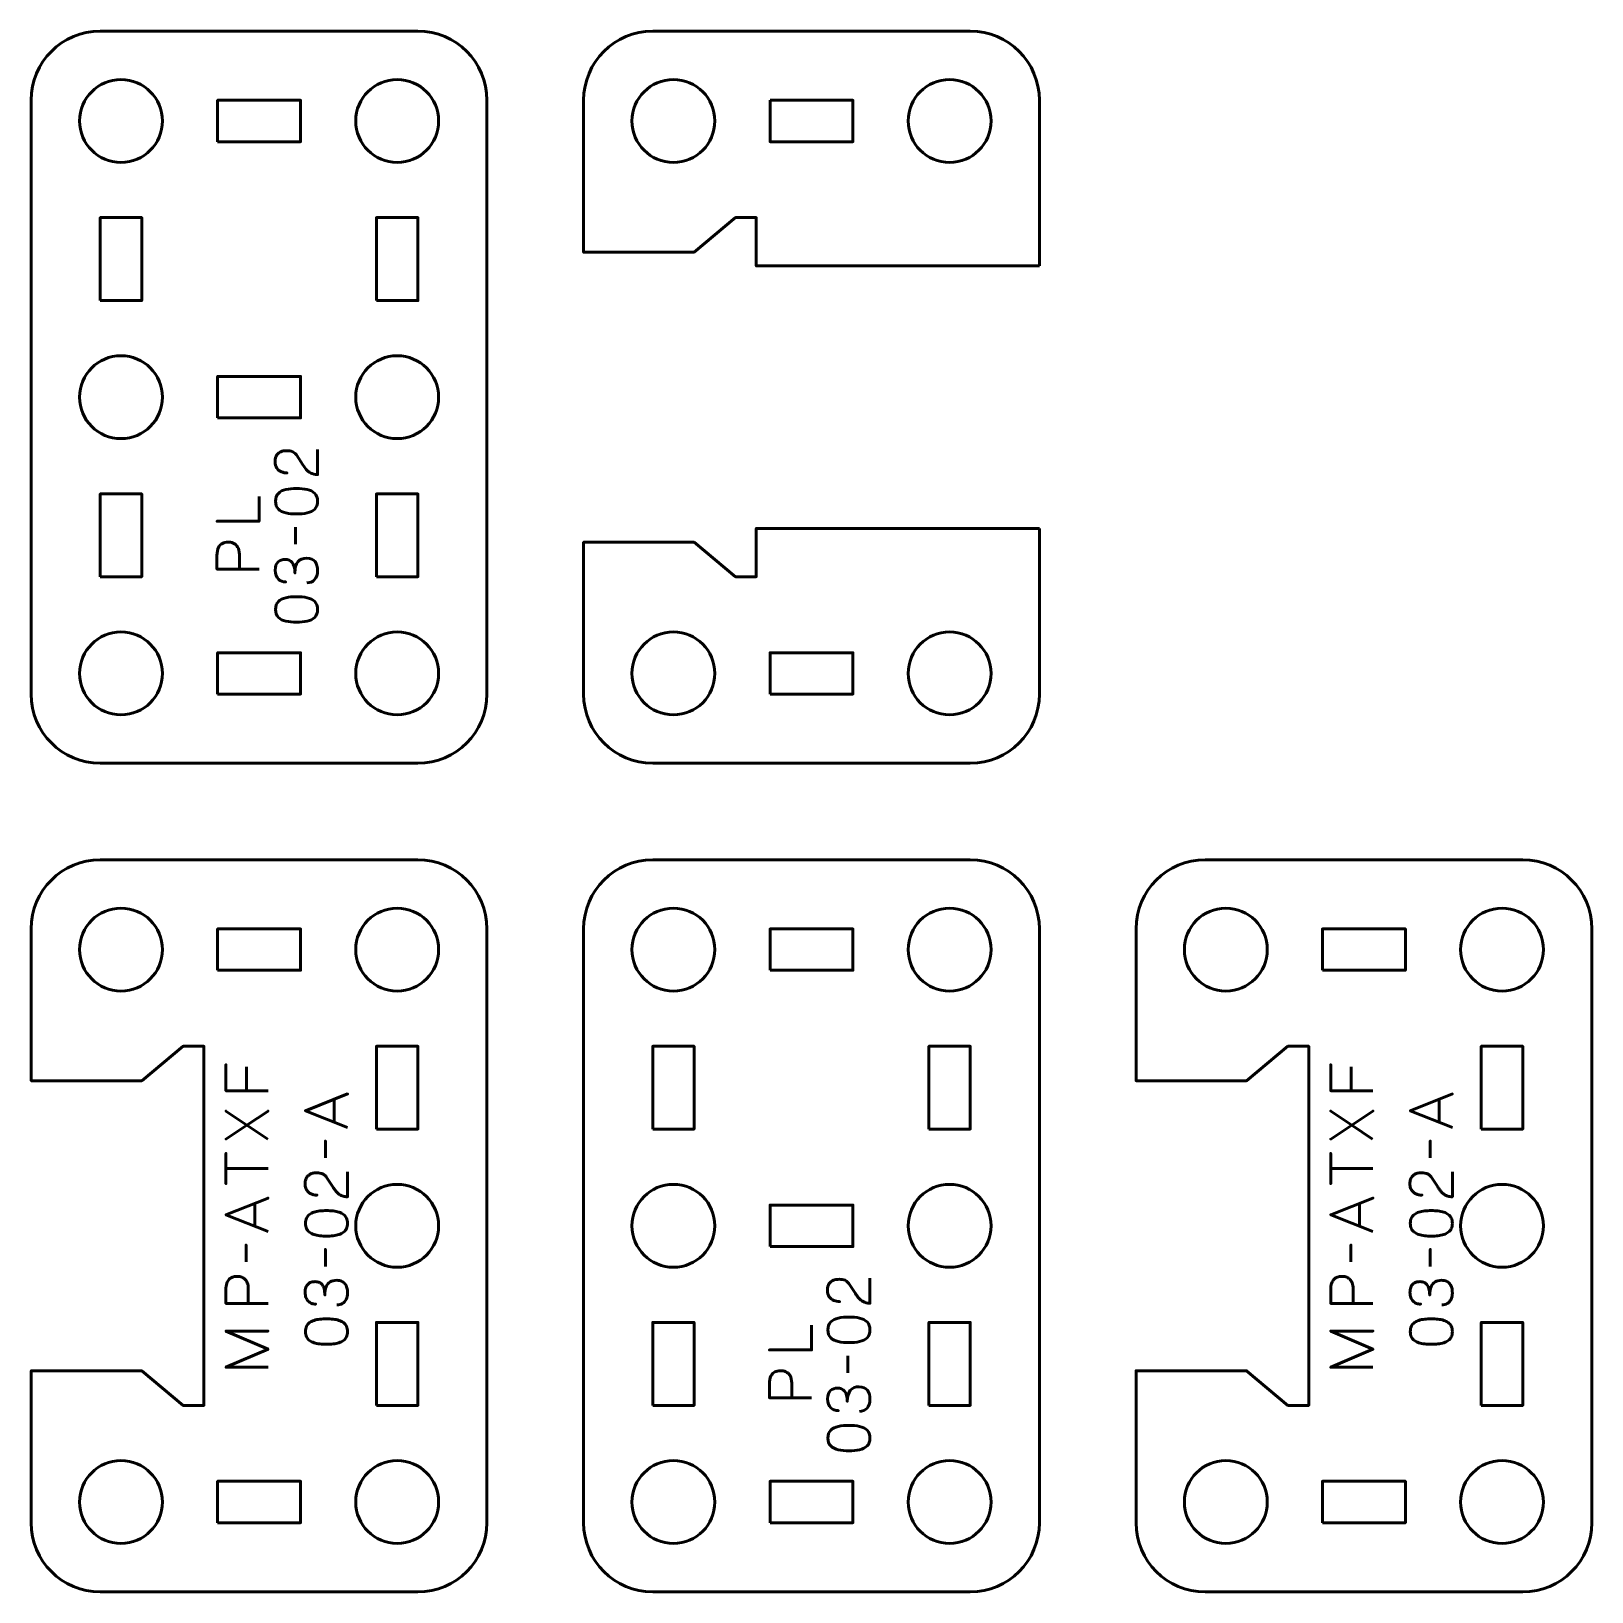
# Model space of a CAD drawing. Header units: centimetres. Extents: x -15.9 to -4.6, y -17.5 to -6.2.
import ezdxf

# ---------------------------------------------------------------- set-up
doc = ezdxf.new("R2010")
doc.units = ezdxf.units.CM
doc.header["$MEASUREMENT"] = 0
doc.layers.add('Layer 1', color=7, linetype='Continuous')

msp = doc.modelspace()

# ---------------------------------------------------------------- linework, layer by layer
at = {"layer": 'Layer 1', "color": 250, "lineweight": 53}
for points, knots in [([(-15.92503, -10.99992), (-15.92503, -10.99992), (-15.92503, -6.70006), (-15.92503, -6.70006), (-15.92503, -6.70006), (-15.92503, -6.42293), (-15.70193, -6.19997), (-15.42493, -6.19997), (-15.42493, -6.19997), (-15.42493, -6.19997), (-13.12501, -6.19997), (-13.12501, -6.19997), (-13.12501, -6.19997), (-12.848, -6.19997), (-12.62505, -6.42293), (-12.62505, -6.70006), (-12.62505, -6.70006), (-12.62505, -6.70006), (-12.62505, -10.99992), (-12.62505, -10.99992), (-12.62505, -10.99992), (-12.62505, -11.27692), (-12.848, -11.50001), (-13.12501, -11.50001), (-13.12501, -11.50001), (-13.12501, -11.50001), (-15.42493, -11.50001), (-15.42493, -11.50001), (-15.42493, -11.50001), (-15.70193, -11.50001), (-15.92503, -11.27692), (-15.92503, -10.99992)], [0, 0, 0, 0, 0.125, 0.125, 0.125, 0.125, 0.25, 0.25, 0.25, 0.25, 0.375, 0.375, 0.375, 0.375, 0.5, 0.5, 0.5, 0.5, 0.625, 0.625, 0.625, 0.625, 0.75, 0.75, 0.75, 0.75, 0.875, 0.875, 0.875, 0.875, 1, 1, 1, 1]), ([(-8.62499, -7.89998), (-8.62499, -7.89998), (-8.62498, -6.70005), (-8.62498, -6.70005), (-8.62498, -6.70005), (-8.62498, -6.42305), (-8.84793, -6.19996), (-9.12494, -6.19996), (-9.12494, -6.19996), (-9.12494, -6.19996), (-11.42486, -6.19996), (-11.42486, -6.19996), (-11.42486, -6.19996), (-11.70186, -6.19996), (-11.92496, -6.42305), (-11.92496, -6.70005), (-11.92496, -6.70005), (-11.92496, -6.70005), (-11.92497, -7.79999), (-11.92497, -7.79999), (-11.92497, -7.79999), (-11.92497, -7.79999), (-11.12497, -7.79997), (-11.12497, -7.79997), (-11.12497, -7.79997), (-11.12497, -7.79997), (-10.82496, -7.54997), (-10.82496, -7.54997), (-10.82496, -7.54997), (-10.82496, -7.54997), (-10.67496, -7.54997), (-10.67496, -7.54997), (-10.67496, -7.54997), (-10.67496, -7.54997), (-10.67496, -7.79999), (-10.67496, -7.79999), (-10.67496, -7.79999), (-10.67496, -7.79999), (-10.67496, -7.89998), (-10.67496, -7.89998), (-10.67496, -7.89998), (-10.67496, -7.89998), (-8.62499, -7.89998), (-8.62499, -7.89998)], [0, 0, 0, 0, 0.09090909, 0.09090909, 0.09090909, 0.09090909, 0.18181818, 0.18181818, 0.18181818, 0.18181818, 0.27272727, 0.27272727, 0.27272727, 0.27272727, 0.36363636, 0.36363636, 0.36363636, 0.36363636, 0.45454545, 0.45454545, 0.45454545, 0.45454545, 0.54545455, 0.54545455, 0.54545455, 0.54545455, 0.63636364, 0.63636364, 0.63636364, 0.63636364, 0.72727273, 0.72727273, 0.72727273, 0.72727273, 0.81818182, 0.81818182, 0.81818182, 0.81818182, 0.90909091, 0.90909091, 0.90909091, 0.90909091, 1, 1, 1, 1]), ([(-8.62499, -9.79999), (-8.62499, -9.79999), (-8.62498, -10.99992), (-8.62498, -10.99992), (-8.62498, -10.99992), (-8.62498, -11.27692), (-8.84793, -11.50001), (-9.12494, -11.50001), (-9.12494, -11.50001), (-9.12494, -11.50001), (-11.42486, -11.50001), (-11.42486, -11.50001), (-11.42486, -11.50001), (-11.70186, -11.50001), (-11.92496, -11.27692), (-11.92496, -10.99992), (-11.92496, -10.99992), (-11.92496, -10.99992), (-11.92497, -9.89998), (-11.92497, -9.89998), (-11.92497, -9.89998), (-11.92497, -9.89998), (-11.12497, -9.9), (-11.12497, -9.9), (-11.12497, -9.9), (-11.12497, -9.9), (-10.82496, -10.15), (-10.82496, -10.15), (-10.82496, -10.15), (-10.82496, -10.15), (-10.67496, -10.15), (-10.67496, -10.15), (-10.67496, -10.15), (-10.67496, -10.15), (-10.67496, -9.89998), (-10.67496, -9.89998), (-10.67496, -9.89998), (-10.67496, -9.89998), (-10.67496, -9.79999), (-10.67496, -9.79999), (-10.67496, -9.79999), (-10.67496, -9.79999), (-8.62499, -9.79999), (-8.62499, -9.79999)], [0, 0, 0, 0, 0.09090909, 0.09090909, 0.09090909, 0.09090909, 0.18181818, 0.18181818, 0.18181818, 0.18181818, 0.27272727, 0.27272727, 0.27272727, 0.27272727, 0.36363636, 0.36363636, 0.36363636, 0.36363636, 0.45454545, 0.45454545, 0.45454545, 0.45454545, 0.54545455, 0.54545455, 0.54545455, 0.54545455, 0.63636364, 0.63636364, 0.63636364, 0.63636364, 0.72727273, 0.72727273, 0.72727273, 0.72727273, 0.81818182, 0.81818182, 0.81818182, 0.81818182, 0.90909091, 0.90909091, 0.90909091, 0.90909091, 1, 1, 1, 1]), ([(-15.92503, -16.99992), (-15.92503, -16.99992), (-15.92504, -15.89998), (-15.92504, -15.89998), (-15.92504, -15.89998), (-15.92504, -15.89998), (-15.12504, -15.89999), (-15.12504, -15.89999), (-15.12504, -15.89999), (-15.12504, -15.89999), (-14.82503, -16.14999), (-14.82503, -16.14999), (-14.82503, -16.14999), (-14.82503, -16.14999), (-14.67503, -16.14999), (-14.67503, -16.14999), (-14.67503, -16.14999), (-14.67503, -16.14999), (-14.67503, -15.89998), (-14.67503, -15.89998), (-14.67503, -15.89998), (-14.67503, -15.89998), (-14.67503, -13.79999), (-14.67503, -13.79999), (-14.67503, -13.79999), (-14.67503, -13.79999), (-14.67503, -13.54999), (-14.67503, -13.54999), (-14.67503, -13.54999), (-14.67503, -13.54999), (-14.82503, -13.54999), (-14.82503, -13.54999), (-14.82503, -13.54999), (-14.82503, -13.54999), (-15.12503, -13.79999), (-15.12503, -13.79999), (-15.12503, -13.79999), (-15.12503, -13.79999), (-15.92503, -13.79999), (-15.92503, -13.79999), (-15.92503, -13.79999), (-15.92503, -13.79999), (-15.92503, -12.70006), (-15.92503, -12.70006), (-15.92503, -12.70006), (-15.92503, -12.42293), (-15.70193, -12.19997), (-15.42493, -12.19997), (-15.42493, -12.19997), (-15.42493, -12.19997), (-13.12501, -12.19997), (-13.12501, -12.19997), (-13.12501, -12.19997), (-12.848, -12.19997), (-12.62505, -12.42293), (-12.62505, -12.70006), (-12.62505, -12.70006), (-12.62505, -12.70006), (-12.62505, -16.99992), (-12.62505, -16.99992), (-12.62505, -16.99992), (-12.62505, -17.27692), (-12.848, -17.50001), (-13.12501, -17.50001), (-13.12501, -17.50001), (-13.12501, -17.50001), (-15.42493, -17.50001), (-15.42493, -17.50001), (-15.42493, -17.50001), (-15.70193, -17.50001), (-15.92503, -17.27692), (-15.92503, -16.99992)], [0, 0, 0, 0, 0.05555556, 0.05555556, 0.05555556, 0.05555556, 0.11111111, 0.11111111, 0.11111111, 0.11111111, 0.16666667, 0.16666667, 0.16666667, 0.16666667, 0.22222222, 0.22222222, 0.22222222, 0.22222222, 0.27777778, 0.27777778, 0.27777778, 0.27777778, 0.33333333, 0.33333333, 0.33333333, 0.33333333, 0.38888889, 0.38888889, 0.38888889, 0.38888889, 0.44444444, 0.44444444, 0.44444444, 0.44444444, 0.5, 0.5, 0.5, 0.5, 0.55555556, 0.55555556, 0.55555556, 0.55555556, 0.61111111, 0.61111111, 0.61111111, 0.61111111, 0.66666667, 0.66666667, 0.66666667, 0.66666667, 0.72222222, 0.72222222, 0.72222222, 0.72222222, 0.77777778, 0.77777778, 0.77777778, 0.77777778, 0.83333333, 0.83333333, 0.83333333, 0.83333333, 0.88888889, 0.88888889, 0.88888889, 0.88888889, 0.94444444, 0.94444444, 0.94444444, 0.94444444, 1, 1, 1, 1]), ([(-11.92496, -16.99992), (-11.92496, -16.99992), (-11.92496, -12.70006), (-11.92496, -12.70006), (-11.92496, -12.70006), (-11.92496, -12.42293), (-11.70186, -12.19997), (-11.42486, -12.19997), (-11.42486, -12.19997), (-11.42486, -12.19997), (-9.12494, -12.19997), (-9.12494, -12.19997), (-9.12494, -12.19997), (-8.84793, -12.19997), (-8.62498, -12.42293), (-8.62498, -12.70006), (-8.62498, -12.70006), (-8.62498, -12.70006), (-8.62498, -16.99992), (-8.62498, -16.99992), (-8.62498, -16.99992), (-8.62498, -17.27692), (-8.84793, -17.50001), (-9.12494, -17.50001), (-9.12494, -17.50001), (-9.12494, -17.50001), (-11.42486, -17.50001), (-11.42486, -17.50001), (-11.42486, -17.50001), (-11.70186, -17.50001), (-11.92496, -17.27692), (-11.92496, -16.99992)], [0, 0, 0, 0, 0.125, 0.125, 0.125, 0.125, 0.25, 0.25, 0.25, 0.25, 0.375, 0.375, 0.375, 0.375, 0.5, 0.5, 0.5, 0.5, 0.625, 0.625, 0.625, 0.625, 0.75, 0.75, 0.75, 0.75, 0.875, 0.875, 0.875, 0.875, 1, 1, 1, 1]), ([(-7.92489, -16.99992), (-7.92489, -16.99992), (-7.9249, -15.89998), (-7.9249, -15.89998), (-7.9249, -15.89998), (-7.9249, -15.89998), (-7.1249, -15.89999), (-7.1249, -15.89999), (-7.1249, -15.89999), (-7.1249, -15.89999), (-6.82489, -16.14999), (-6.82489, -16.14999), (-6.82489, -16.14999), (-6.82489, -16.14999), (-6.67489, -16.14999), (-6.67489, -16.14999), (-6.67489, -16.14999), (-6.67489, -16.14999), (-6.67489, -15.89998), (-6.67489, -15.89998), (-6.67489, -15.89998), (-6.67489, -15.89998), (-6.67489, -13.79999), (-6.67489, -13.79999), (-6.67489, -13.79999), (-6.67489, -13.79999), (-6.67489, -13.54999), (-6.67489, -13.54999), (-6.67489, -13.54999), (-6.67489, -13.54999), (-6.82489, -13.54999), (-6.82489, -13.54999), (-6.82489, -13.54999), (-6.82489, -13.54999), (-7.12489, -13.79999), (-7.12489, -13.79999), (-7.12489, -13.79999), (-7.12489, -13.79999), (-7.92489, -13.79999), (-7.92489, -13.79999), (-7.92489, -13.79999), (-7.92489, -13.79999), (-7.92489, -12.70006), (-7.92489, -12.70006), (-7.92489, -12.70006), (-7.92489, -12.42293), (-7.70179, -12.19997), (-7.42479, -12.19997), (-7.42479, -12.19997), (-7.42479, -12.19997), (-5.12487, -12.19997), (-5.12487, -12.19997), (-5.12487, -12.19997), (-4.84786, -12.19997), (-4.62491, -12.42293), (-4.62491, -12.70006), (-4.62491, -12.70006), (-4.62491, -12.70006), (-4.62491, -16.99992), (-4.62491, -16.99992), (-4.62491, -16.99992), (-4.62491, -17.27692), (-4.84786, -17.50001), (-5.12487, -17.50001), (-5.12487, -17.50001), (-5.12487, -17.50001), (-7.42479, -17.50001), (-7.42479, -17.50001), (-7.42479, -17.50001), (-7.70179, -17.50001), (-7.92489, -17.27692), (-7.92489, -16.99992)], [0, 0, 0, 0, 0.05555556, 0.05555556, 0.05555556, 0.05555556, 0.11111111, 0.11111111, 0.11111111, 0.11111111, 0.16666667, 0.16666667, 0.16666667, 0.16666667, 0.22222222, 0.22222222, 0.22222222, 0.22222222, 0.27777778, 0.27777778, 0.27777778, 0.27777778, 0.33333333, 0.33333333, 0.33333333, 0.33333333, 0.38888889, 0.38888889, 0.38888889, 0.38888889, 0.44444444, 0.44444444, 0.44444444, 0.44444444, 0.5, 0.5, 0.5, 0.5, 0.55555556, 0.55555556, 0.55555556, 0.55555556, 0.61111111, 0.61111111, 0.61111111, 0.61111111, 0.66666667, 0.66666667, 0.66666667, 0.66666667, 0.72222222, 0.72222222, 0.72222222, 0.72222222, 0.77777778, 0.77777778, 0.77777778, 0.77777778, 0.83333333, 0.83333333, 0.83333333, 0.83333333, 0.88888889, 0.88888889, 0.88888889, 0.88888889, 0.94444444, 0.94444444, 0.94444444, 0.94444444, 1, 1, 1, 1])]:
    msp.add_open_spline(points, degree=3, knots=knots, dxfattribs=at)
at = {"layer": 'Layer 1', "lineweight": 53}
for points in [[(-15.275, -6.55), (-15.10923, -6.55), (-14.975, -6.68432), (-14.975, -6.84999), (-14.975, -6.84999), (-14.975, -7.01562), (-15.10923, -7.14999), (-15.275, -7.14999), (-15.275, -7.14999), (-15.44066, -7.14999), (-15.575, -7.01562), (-15.575, -6.84999), (-15.575, -6.84999), (-15.575, -6.68432), (-15.44066, -6.55), (-15.275, -6.55)], [(-13.27494, -6.55), (-13.10931, -6.55), (-12.97493, -6.68432), (-12.97493, -6.84999), (-12.97493, -6.84999), (-12.97493, -7.01562), (-13.10931, -7.14999), (-13.27494, -7.14999), (-13.27494, -7.14999), (-13.44071, -7.14999), (-13.57494, -7.01562), (-13.57494, -6.84999), (-13.57494, -6.84999), (-13.57494, -6.68432), (-13.44071, -6.55), (-13.27494, -6.55)], [(-11.27493, -7.14999), (-11.10916, -7.14999), (-10.97493, -7.01576), (-10.97493, -6.84998), (-10.97493, -6.84998), (-10.97493, -6.68432), (-11.10916, -6.54998), (-11.27493, -6.54998), (-11.27493, -6.54998), (-11.44059, -6.54998), (-11.57493, -6.68432), (-11.57493, -6.84998), (-11.57493, -6.84998), (-11.57493, -7.01576), (-11.44059, -7.14999), (-11.27493, -7.14999)], [(-9.27487, -7.14999), (-9.10924, -7.14999), (-8.97486, -7.01576), (-8.97486, -6.84998), (-8.97486, -6.84998), (-8.97486, -6.68432), (-9.10924, -6.54998), (-9.27487, -6.54998), (-9.27487, -6.54998), (-9.44064, -6.54998), (-9.57487, -6.68432), (-9.57487, -6.84998), (-9.57487, -6.84998), (-9.57487, -7.01576), (-9.44064, -7.14999), (-9.27487, -7.14999)], [(-14.57498, -7.00006), (-14.57498, -7.00006), (-14.57498, -6.70006), (-14.57498, -6.70006), (-14.57498, -6.70006), (-14.57498, -6.70006), (-13.97499, -6.70006), (-13.97499, -6.70006), (-13.97499, -6.70006), (-13.97499, -6.70006), (-13.97499, -7.00006), (-13.97499, -7.00006), (-13.97499, -7.00006), (-13.97499, -7.00006), (-14.57498, -7.00006), (-14.57498, -7.00006)], [(-10.57491, -6.70005), (-10.57491, -6.70005), (-10.57491, -7.00006), (-10.57491, -7.00006), (-10.57491, -7.00006), (-10.57491, -7.00006), (-9.97492, -7.00006), (-9.97492, -7.00006), (-9.97492, -7.00006), (-9.97492, -7.00006), (-9.97492, -6.70005), (-9.97492, -6.70005), (-9.97492, -6.70005), (-9.97492, -6.70005), (-10.57491, -6.70005), (-10.57491, -6.70005)], [(-15.42493, -8.15001), (-15.42493, -8.15001), (-15.42493, -7.55001), (-15.42493, -7.55001), (-15.42493, -7.55001), (-15.42493, -7.55001), (-15.12493, -7.55001), (-15.12493, -7.55001), (-15.12493, -7.55001), (-15.12493, -7.55001), (-15.12493, -8.15001), (-15.12493, -8.15001), (-15.12493, -8.15001), (-15.12493, -8.15001), (-15.42493, -8.15001), (-15.42493, -8.15001)], [(-13.42501, -8.15001), (-13.42501, -8.15001), (-13.42501, -7.55001), (-13.42501, -7.55001), (-13.42501, -7.55001), (-13.42501, -7.55001), (-13.12501, -7.55001), (-13.12501, -7.55001), (-13.12501, -7.55001), (-13.12501, -7.55001), (-13.12501, -8.15001), (-13.12501, -8.15001), (-13.12501, -8.15001), (-13.12501, -8.15001), (-13.42501, -8.15001), (-13.42501, -8.15001)], [(-15.275, -8.54992), (-15.10923, -8.54992), (-14.975, -8.68429), (-14.975, -8.84992), (-14.975, -8.84992), (-14.975, -9.01569), (-15.10923, -9.14992), (-15.275, -9.14992), (-15.275, -9.14992), (-15.44066, -9.14992), (-15.575, -9.01569), (-15.575, -8.84992), (-15.575, -8.84992), (-15.575, -8.68429), (-15.44066, -8.54992), (-15.275, -8.54992)], [(-13.27494, -8.54992), (-13.10931, -8.54992), (-12.97493, -8.68429), (-12.97493, -8.84992), (-12.97493, -8.84992), (-12.97493, -9.01569), (-13.10931, -9.14992), (-13.27494, -9.14992), (-13.27494, -9.14992), (-13.44071, -9.14992), (-13.57494, -9.01569), (-13.57494, -8.84992), (-13.57494, -8.84992), (-13.57494, -8.68429), (-13.44071, -8.54992), (-13.27494, -8.54992)], [(-14.57498, -8.99999), (-14.57498, -8.99999), (-14.57498, -8.69999), (-14.57498, -8.69999), (-14.57498, -8.69999), (-14.57498, -8.69999), (-13.97499, -8.69999), (-13.97499, -8.69999), (-13.97499, -8.69999), (-13.97499, -8.69999), (-13.97499, -8.99999), (-13.97499, -8.99999), (-13.97499, -8.99999), (-13.97499, -8.99999), (-14.57498, -8.99999), (-14.57498, -8.99999)], [(-15.42493, -10.14997), (-15.42493, -10.14997), (-15.42493, -9.54997), (-15.42493, -9.54997), (-15.42493, -9.54997), (-15.42493, -9.54997), (-15.12493, -9.54997), (-15.12493, -9.54997), (-15.12493, -9.54997), (-15.12493, -9.54997), (-15.12493, -10.14997), (-15.12493, -10.14997), (-15.12493, -10.14997), (-15.12493, -10.14997), (-15.42493, -10.14997), (-15.42493, -10.14997)], [(-13.42501, -10.14997), (-13.42501, -10.14997), (-13.42501, -9.54997), (-13.42501, -9.54997), (-13.42501, -9.54997), (-13.42501, -9.54997), (-13.12501, -9.54997), (-13.12501, -9.54997), (-13.12501, -9.54997), (-13.12501, -9.54997), (-13.12501, -10.14997), (-13.12501, -10.14997), (-13.12501, -10.14997), (-13.12501, -10.14997), (-13.42501, -10.14997), (-13.42501, -10.14997)], [(-15.275, -10.54998), (-15.10923, -10.54998), (-14.975, -10.68421), (-14.975, -10.84999), (-14.975, -10.84999), (-14.975, -11.01565), (-15.10923, -11.14999), (-15.275, -11.14999), (-15.275, -11.14999), (-15.44066, -11.14999), (-15.575, -11.01565), (-15.575, -10.84999), (-15.575, -10.84999), (-15.575, -10.68421), (-15.44066, -10.54998), (-15.275, -10.54998)], [(-13.27494, -10.54998), (-13.10931, -10.54998), (-12.97493, -10.68421), (-12.97493, -10.84999), (-12.97493, -10.84999), (-12.97493, -11.01565), (-13.10931, -11.14999), (-13.27494, -11.14999), (-13.27494, -11.14999), (-13.44071, -11.14999), (-13.57494, -11.01565), (-13.57494, -10.84999), (-13.57494, -10.84999), (-13.57494, -10.68421), (-13.44071, -10.54998), (-13.27494, -10.54998)], [(-11.27493, -10.54998), (-11.10916, -10.54998), (-10.97493, -10.68421), (-10.97493, -10.84999), (-10.97493, -10.84999), (-10.97493, -11.01565), (-11.10916, -11.14999), (-11.27493, -11.14999), (-11.27493, -11.14999), (-11.44059, -11.14999), (-11.57493, -11.01565), (-11.57493, -10.84999), (-11.57493, -10.84999), (-11.57493, -10.68421), (-11.44059, -10.54998), (-11.27493, -10.54998)], [(-9.27487, -10.54998), (-9.10924, -10.54998), (-8.97486, -10.68421), (-8.97486, -10.84999), (-8.97486, -10.84999), (-8.97486, -11.01565), (-9.10924, -11.14999), (-9.27487, -11.14999), (-9.27487, -11.14999), (-9.44064, -11.14999), (-9.57487, -11.01565), (-9.57487, -10.84999), (-9.57487, -10.84999), (-9.57487, -10.68421), (-9.44064, -10.54998), (-9.27487, -10.54998)], [(-14.57498, -10.99992), (-14.57498, -10.99992), (-14.57498, -10.69991), (-14.57498, -10.69991), (-14.57498, -10.69991), (-14.57498, -10.69991), (-13.97499, -10.69991), (-13.97499, -10.69991), (-13.97499, -10.69991), (-13.97499, -10.69991), (-13.97499, -10.99992), (-13.97499, -10.99992), (-13.97499, -10.99992), (-13.97499, -10.99992), (-14.57498, -10.99992), (-14.57498, -10.99992)], [(-10.57491, -10.99992), (-10.57491, -10.99992), (-10.57491, -10.69991), (-10.57491, -10.69991), (-10.57491, -10.69991), (-10.57491, -10.69991), (-9.97492, -10.69991), (-9.97492, -10.69991), (-9.97492, -10.69991), (-9.97492, -10.69991), (-9.97492, -10.99992), (-9.97492, -10.99992), (-9.97492, -10.99992), (-9.97492, -10.99992), (-10.57491, -10.99992), (-10.57491, -10.99992)], [(-15.275, -12.55), (-15.10923, -12.55), (-14.975, -12.68432), (-14.975, -12.84999), (-14.975, -12.84999), (-14.975, -13.01562), (-15.10923, -13.14999), (-15.275, -13.14999), (-15.275, -13.14999), (-15.44066, -13.14999), (-15.575, -13.01562), (-15.575, -12.84999), (-15.575, -12.84999), (-15.575, -12.68432), (-15.44066, -12.55), (-15.275, -12.55)], [(-13.27494, -12.55), (-13.10931, -12.55), (-12.97493, -12.68432), (-12.97493, -12.84999), (-12.97493, -12.84999), (-12.97493, -13.01562), (-13.10931, -13.14999), (-13.27494, -13.14999), (-13.27494, -13.14999), (-13.44071, -13.14999), (-13.57494, -13.01562), (-13.57494, -12.84999), (-13.57494, -12.84999), (-13.57494, -12.68432), (-13.44071, -12.55), (-13.27494, -12.55)], [(-11.27493, -12.55), (-11.10916, -12.55), (-10.97493, -12.68432), (-10.97493, -12.84999), (-10.97493, -12.84999), (-10.97493, -13.01562), (-11.10916, -13.14999), (-11.27493, -13.14999), (-11.27493, -13.14999), (-11.44059, -13.14999), (-11.57493, -13.01562), (-11.57493, -12.84999), (-11.57493, -12.84999), (-11.57493, -12.68432), (-11.44059, -12.55), (-11.27493, -12.55)], [(-9.27487, -12.55), (-9.10924, -12.55), (-8.97486, -12.68432), (-8.97486, -12.84999), (-8.97486, -12.84999), (-8.97486, -13.01562), (-9.10924, -13.14999), (-9.27487, -13.14999), (-9.27487, -13.14999), (-9.44064, -13.14999), (-9.57487, -13.01562), (-9.57487, -12.84999), (-9.57487, -12.84999), (-9.57487, -12.68432), (-9.44064, -12.55), (-9.27487, -12.55)], [(-7.27486, -12.55), (-7.10909, -12.55), (-6.97486, -12.68432), (-6.97486, -12.84999), (-6.97486, -12.84999), (-6.97486, -13.01562), (-7.10909, -13.14999), (-7.27486, -13.14999), (-7.27486, -13.14999), (-7.44052, -13.14999), (-7.57486, -13.01562), (-7.57486, -12.84999), (-7.57486, -12.84999), (-7.57486, -12.68432), (-7.44052, -12.55), (-7.27486, -12.55)], [(-5.2748, -12.55), (-5.10917, -12.55), (-4.97479, -12.68432), (-4.97479, -12.84999), (-4.97479, -12.84999), (-4.97479, -13.01562), (-5.10917, -13.14999), (-5.2748, -13.14999), (-5.2748, -13.14999), (-5.44057, -13.14999), (-5.5748, -13.01562), (-5.5748, -12.84999), (-5.5748, -12.84999), (-5.5748, -12.68432), (-5.44057, -12.55), (-5.2748, -12.55)], [(-14.57498, -13.00006), (-14.57498, -13.00006), (-14.57498, -12.70006), (-14.57498, -12.70006), (-14.57498, -12.70006), (-14.57498, -12.70006), (-13.97499, -12.70006), (-13.97499, -12.70006), (-13.97499, -12.70006), (-13.97499, -12.70006), (-13.97499, -13.00006), (-13.97499, -13.00006), (-13.97499, -13.00006), (-13.97499, -13.00006), (-14.57498, -13.00006), (-14.57498, -13.00006)], [(-10.57491, -13.00006), (-10.57491, -13.00006), (-10.57491, -12.70006), (-10.57491, -12.70006), (-10.57491, -12.70006), (-10.57491, -12.70006), (-9.97492, -12.70006), (-9.97492, -12.70006), (-9.97492, -12.70006), (-9.97492, -12.70006), (-9.97492, -13.00006), (-9.97492, -13.00006), (-9.97492, -13.00006), (-9.97492, -13.00006), (-10.57491, -13.00006), (-10.57491, -13.00006)], [(-6.57484, -13.00006), (-6.57484, -13.00006), (-6.57484, -12.70006), (-6.57484, -12.70006), (-6.57484, -12.70006), (-6.57484, -12.70006), (-5.97485, -12.70006), (-5.97485, -12.70006), (-5.97485, -12.70006), (-5.97485, -12.70006), (-5.97485, -13.00006), (-5.97485, -13.00006), (-5.97485, -13.00006), (-5.97485, -13.00006), (-6.57484, -13.00006), (-6.57484, -13.00006)], [(-13.42501, -14.15001), (-13.42501, -14.15001), (-13.42501, -13.55001), (-13.42501, -13.55001), (-13.42501, -13.55001), (-13.42501, -13.55001), (-13.12501, -13.55001), (-13.12501, -13.55001), (-13.12501, -13.55001), (-13.12501, -13.55001), (-13.12501, -14.15001), (-13.12501, -14.15001), (-13.12501, -14.15001), (-13.12501, -14.15001), (-13.42501, -14.15001), (-13.42501, -14.15001)], [(-11.42486, -14.15001), (-11.42486, -14.15001), (-11.42486, -13.55001), (-11.42486, -13.55001), (-11.42486, -13.55001), (-11.42486, -13.55001), (-11.12486, -13.55001), (-11.12486, -13.55001), (-11.12486, -13.55001), (-11.12486, -13.55001), (-11.12486, -14.15001), (-11.12486, -14.15001), (-11.12486, -14.15001), (-11.12486, -14.15001), (-11.42486, -14.15001), (-11.42486, -14.15001)], [(-9.42494, -14.15001), (-9.42494, -14.15001), (-9.42494, -13.55001), (-9.42494, -13.55001), (-9.42494, -13.55001), (-9.42494, -13.55001), (-9.12494, -13.55001), (-9.12494, -13.55001), (-9.12494, -13.55001), (-9.12494, -13.55001), (-9.12494, -14.15001), (-9.12494, -14.15001), (-9.12494, -14.15001), (-9.12494, -14.15001), (-9.42494, -14.15001), (-9.42494, -14.15001)], [(-5.42487, -14.15001), (-5.42487, -14.15001), (-5.42487, -13.55001), (-5.42487, -13.55001), (-5.42487, -13.55001), (-5.42487, -13.55001), (-5.12487, -13.55001), (-5.12487, -13.55001), (-5.12487, -13.55001), (-5.12487, -13.55001), (-5.12487, -14.15001), (-5.12487, -14.15001), (-5.12487, -14.15001), (-5.12487, -14.15001), (-5.42487, -14.15001), (-5.42487, -14.15001)], [(-13.27494, -14.54992), (-13.10931, -14.54992), (-12.97493, -14.68429), (-12.97493, -14.84992), (-12.97493, -14.84992), (-12.97493, -15.01569), (-13.10931, -15.14992), (-13.27494, -15.14992), (-13.27494, -15.14992), (-13.44071, -15.14992), (-13.57494, -15.01569), (-13.57494, -14.84992), (-13.57494, -14.84992), (-13.57494, -14.68429), (-13.44071, -14.54992), (-13.27494, -14.54992)], [(-11.27493, -14.54992), (-11.10916, -14.54992), (-10.97493, -14.68429), (-10.97493, -14.84992), (-10.97493, -14.84992), (-10.97493, -15.01569), (-11.10916, -15.14992), (-11.27493, -15.14992), (-11.27493, -15.14992), (-11.44059, -15.14992), (-11.57493, -15.01569), (-11.57493, -14.84992), (-11.57493, -14.84992), (-11.57493, -14.68429), (-11.44059, -14.54992), (-11.27493, -14.54992)], [(-9.27487, -14.54992), (-9.10924, -14.54992), (-8.97486, -14.68429), (-8.97486, -14.84992), (-8.97486, -14.84992), (-8.97486, -15.01569), (-9.10924, -15.14992), (-9.27487, -15.14992), (-9.27487, -15.14992), (-9.44064, -15.14992), (-9.57487, -15.01569), (-9.57487, -14.84992), (-9.57487, -14.84992), (-9.57487, -14.68429), (-9.44064, -14.54992), (-9.27487, -14.54992)], [(-5.2748, -14.54992), (-5.10917, -14.54992), (-4.97479, -14.68429), (-4.97479, -14.84992), (-4.97479, -14.84992), (-4.97479, -15.01569), (-5.10917, -15.14992), (-5.2748, -15.14992), (-5.2748, -15.14992), (-5.44057, -15.14992), (-5.5748, -15.01569), (-5.5748, -14.84992), (-5.5748, -14.84992), (-5.5748, -14.68429), (-5.44057, -14.54992), (-5.2748, -14.54992)], [(-10.57491, -14.99999), (-10.57491, -14.99999), (-10.57491, -14.69999), (-10.57491, -14.69999), (-10.57491, -14.69999), (-10.57491, -14.69999), (-9.97492, -14.69999), (-9.97492, -14.69999), (-9.97492, -14.69999), (-9.97492, -14.69999), (-9.97492, -14.99999), (-9.97492, -14.99999), (-9.97492, -14.99999), (-9.97492, -14.99999), (-10.57491, -14.99999), (-10.57491, -14.99999)], [(-13.42501, -16.14997), (-13.42501, -16.14997), (-13.42501, -15.54997), (-13.42501, -15.54997), (-13.42501, -15.54997), (-13.42501, -15.54997), (-13.12501, -15.54997), (-13.12501, -15.54997), (-13.12501, -15.54997), (-13.12501, -15.54997), (-13.12501, -16.14997), (-13.12501, -16.14997), (-13.12501, -16.14997), (-13.12501, -16.14997), (-13.42501, -16.14997), (-13.42501, -16.14997)], [(-11.42486, -16.14997), (-11.42486, -16.14997), (-11.42486, -15.54997), (-11.42486, -15.54997), (-11.42486, -15.54997), (-11.42486, -15.54997), (-11.12486, -15.54997), (-11.12486, -15.54997), (-11.12486, -15.54997), (-11.12486, -15.54997), (-11.12486, -16.14997), (-11.12486, -16.14997), (-11.12486, -16.14997), (-11.12486, -16.14997), (-11.42486, -16.14997), (-11.42486, -16.14997)], [(-9.42494, -16.14997), (-9.42494, -16.14997), (-9.42494, -15.54997), (-9.42494, -15.54997), (-9.42494, -15.54997), (-9.42494, -15.54997), (-9.12494, -15.54997), (-9.12494, -15.54997), (-9.12494, -15.54997), (-9.12494, -15.54997), (-9.12494, -16.14997), (-9.12494, -16.14997), (-9.12494, -16.14997), (-9.12494, -16.14997), (-9.42494, -16.14997), (-9.42494, -16.14997)], [(-5.42487, -16.14997), (-5.42487, -16.14997), (-5.42487, -15.54997), (-5.42487, -15.54997), (-5.42487, -15.54997), (-5.42487, -15.54997), (-5.12487, -15.54997), (-5.12487, -15.54997), (-5.12487, -15.54997), (-5.12487, -15.54997), (-5.12487, -16.14997), (-5.12487, -16.14997), (-5.12487, -16.14997), (-5.12487, -16.14997), (-5.42487, -16.14997), (-5.42487, -16.14997)], [(-15.275, -16.54998), (-15.10923, -16.54998), (-14.975, -16.68421), (-14.975, -16.84999), (-14.975, -16.84999), (-14.975, -17.01565), (-15.10923, -17.14999), (-15.275, -17.14999), (-15.275, -17.14999), (-15.44066, -17.14999), (-15.575, -17.01565), (-15.575, -16.84999), (-15.575, -16.84999), (-15.575, -16.68421), (-15.44066, -16.54998), (-15.275, -16.54998)], [(-13.27494, -16.54998), (-13.10931, -16.54998), (-12.97493, -16.68421), (-12.97493, -16.84999), (-12.97493, -16.84999), (-12.97493, -17.01565), (-13.10931, -17.14999), (-13.27494, -17.14999), (-13.27494, -17.14999), (-13.44071, -17.14999), (-13.57494, -17.01565), (-13.57494, -16.84999), (-13.57494, -16.84999), (-13.57494, -16.68421), (-13.44071, -16.54998), (-13.27494, -16.54998)], [(-11.27493, -16.54998), (-11.10916, -16.54998), (-10.97493, -16.68421), (-10.97493, -16.84999), (-10.97493, -16.84999), (-10.97493, -17.01565), (-11.10916, -17.14999), (-11.27493, -17.14999), (-11.27493, -17.14999), (-11.44059, -17.14999), (-11.57493, -17.01565), (-11.57493, -16.84999), (-11.57493, -16.84999), (-11.57493, -16.68421), (-11.44059, -16.54998), (-11.27493, -16.54998)], [(-9.27487, -16.54998), (-9.10924, -16.54998), (-8.97486, -16.68421), (-8.97486, -16.84999), (-8.97486, -16.84999), (-8.97486, -17.01565), (-9.10924, -17.14999), (-9.27487, -17.14999), (-9.27487, -17.14999), (-9.44064, -17.14999), (-9.57487, -17.01565), (-9.57487, -16.84999), (-9.57487, -16.84999), (-9.57487, -16.68421), (-9.44064, -16.54998), (-9.27487, -16.54998)], [(-7.27486, -16.54998), (-7.10909, -16.54998), (-6.97486, -16.68421), (-6.97486, -16.84999), (-6.97486, -16.84999), (-6.97486, -17.01565), (-7.10909, -17.14999), (-7.27486, -17.14999), (-7.27486, -17.14999), (-7.44052, -17.14999), (-7.57486, -17.01565), (-7.57486, -16.84999), (-7.57486, -16.84999), (-7.57486, -16.68421), (-7.44052, -16.54998), (-7.27486, -16.54998)], [(-5.2748, -16.54998), (-5.10917, -16.54998), (-4.97479, -16.68421), (-4.97479, -16.84999), (-4.97479, -16.84999), (-4.97479, -17.01565), (-5.10917, -17.14999), (-5.2748, -17.14999), (-5.2748, -17.14999), (-5.44057, -17.14999), (-5.5748, -17.01565), (-5.5748, -16.84999), (-5.5748, -16.84999), (-5.5748, -16.68421), (-5.44057, -16.54998), (-5.2748, -16.54998)], [(-14.57498, -16.99992), (-14.57498, -16.99992), (-14.57498, -16.69991), (-14.57498, -16.69991), (-14.57498, -16.69991), (-14.57498, -16.69991), (-13.97499, -16.69991), (-13.97499, -16.69991), (-13.97499, -16.69991), (-13.97499, -16.69991), (-13.97499, -16.99992), (-13.97499, -16.99992), (-13.97499, -16.99992), (-13.97499, -16.99992), (-14.57498, -16.99992), (-14.57498, -16.99992)], [(-10.57491, -16.99992), (-10.57491, -16.99992), (-10.57491, -16.69991), (-10.57491, -16.69991), (-10.57491, -16.69991), (-10.57491, -16.69991), (-9.97492, -16.69991), (-9.97492, -16.69991), (-9.97492, -16.69991), (-9.97492, -16.69991), (-9.97492, -16.99992), (-9.97492, -16.99992), (-9.97492, -16.99992), (-9.97492, -16.99992), (-10.57491, -16.99992), (-10.57491, -16.99992)], [(-6.57484, -16.99992), (-6.57484, -16.99992), (-6.57484, -16.69991), (-6.57484, -16.69991), (-6.57484, -16.69991), (-6.57484, -16.69991), (-5.97485, -16.69991), (-5.97485, -16.69991), (-5.97485, -16.69991), (-5.97485, -16.69991), (-5.97485, -16.99992), (-5.97485, -16.99992), (-5.97485, -16.99992), (-5.97485, -16.99992), (-6.57484, -16.99992), (-6.57484, -16.99992)]]:
    msp.add_open_spline(points, degree=3, knots=[0, 0, 0, 0, 0.25, 0.25, 0.25, 0.25, 0.5, 0.5, 0.5, 0.5, 0.75, 0.75, 0.75, 0.75, 1, 1, 1, 1], dxfattribs=at)
at = {"layer": 'Layer 1', "color": 40, "lineweight": 53}
for points, knots in [([(-13.85166, -9.22859), (-13.85166, -9.22859), (-13.85166, -9.41024), (-13.85166, -9.41024), (-13.85166, -9.41024), (-13.87191, -9.40967), (-13.88831, -9.40597), (-13.90112, -9.3992), (-13.90112, -9.3992), (-13.91378, -9.3926), (-13.9244, -9.38406), (-13.93294, -9.37358), (-13.93294, -9.37358), (-13.94123, -9.36325), (-13.94934, -9.35192), (-13.95707, -9.33954), (-13.95707, -9.33954), (-13.95707, -9.33954), (-14.00529, -9.26719), (-14.00529, -9.26719), (-14.00529, -9.26719), (-14.01577, -9.25286), (-14.02805, -9.24419), (-14.0418, -9.24115), (-14.0418, -9.24115), (-14.0556, -9.23826), (-14.06964, -9.23702), (-14.08414, -9.23755), (-14.08414, -9.23755), (-14.09391, -9.23741), (-14.10467, -9.23978), (-14.11638, -9.24447), (-14.11638, -9.24447), (-14.12781, -9.24927), (-14.13772, -9.25727), (-14.14626, -9.26856), (-14.14626, -9.26856), (-14.15455, -9.27999), (-14.15896, -9.29559), (-14.15935, -9.31541), (-14.15935, -9.31541), (-14.15896, -9.33556), (-14.15455, -9.35182), (-14.14612, -9.36392), (-14.14612, -9.36392), (-14.13758, -9.3762), (-14.12672, -9.38501), (-14.11359, -9.39038), (-14.11359, -9.39038), (-14.10026, -9.39592), (-14.08647, -9.39853), (-14.07228, -9.39838), (-14.07228, -9.39838), (-14.08647, -9.39853), (-14.10026, -9.39592), (-14.11359, -9.39038), (-14.11359, -9.39038), (-14.12672, -9.38501), (-14.13758, -9.3762), (-14.14612, -9.36392), (-14.14612, -9.36392), (-14.15455, -9.35182), (-14.15896, -9.33556), (-14.15935, -9.31541), (-14.15935, -9.31541), (-14.15896, -9.29559), (-14.15455, -9.27999), (-14.14626, -9.26856), (-14.14626, -9.26856), (-14.13772, -9.25727), (-14.12781, -9.24927), (-14.11638, -9.24447), (-14.11638, -9.24447), (-14.10467, -9.23978), (-14.09391, -9.23741), (-14.08414, -9.23755), (-14.08414, -9.23755), (-14.06964, -9.23702), (-14.0556, -9.23826), (-14.0418, -9.24115), (-14.0418, -9.24115), (-14.02805, -9.24419), (-14.01577, -9.25286), (-14.00529, -9.26719), (-14.00529, -9.26719), (-14.00529, -9.26719), (-13.95707, -9.33954), (-13.95707, -9.33954), (-13.95707, -9.33954), (-13.94934, -9.35192), (-13.94123, -9.36325), (-13.93294, -9.37358), (-13.93294, -9.37358), (-13.9244, -9.38406), (-13.91378, -9.3926), (-13.90112, -9.3992), (-13.90112, -9.3992), (-13.88831, -9.40597), (-13.87191, -9.40967), (-13.85166, -9.41024), (-13.85166, -9.41024), (-13.85166, -9.41024), (-13.85166, -9.22859), (-13.85166, -9.22859)], [0, 0, 0, 0, 0.03846154, 0.03846154, 0.03846154, 0.03846154, 0.07692308, 0.07692308, 0.07692308, 0.07692308, 0.11538462, 0.11538462, 0.11538462, 0.11538462, 0.15384615, 0.15384615, 0.15384615, 0.15384615, 0.19230769, 0.19230769, 0.19230769, 0.19230769, 0.23076923, 0.23076923, 0.23076923, 0.23076923, 0.26923077, 0.26923077, 0.26923077, 0.26923077, 0.30769231, 0.30769231, 0.30769231, 0.30769231, 0.34615385, 0.34615385, 0.34615385, 0.34615385, 0.38461538, 0.38461538, 0.38461538, 0.38461538, 0.42307692, 0.42307692, 0.42307692, 0.42307692, 0.46153846, 0.46153846, 0.46153846, 0.46153846, 0.5, 0.5, 0.5, 0.5, 0.53846154, 0.53846154, 0.53846154, 0.53846154, 0.57692308, 0.57692308, 0.57692308, 0.57692308, 0.61538462, 0.61538462, 0.61538462, 0.61538462, 0.65384615, 0.65384615, 0.65384615, 0.65384615, 0.69230769, 0.69230769, 0.69230769, 0.69230769, 0.73076923, 0.73076923, 0.73076923, 0.73076923, 0.76923077, 0.76923077, 0.76923077, 0.76923077, 0.80769231, 0.80769231, 0.80769231, 0.80769231, 0.84615385, 0.84615385, 0.84615385, 0.84615385, 0.88461538, 0.88461538, 0.88461538, 0.88461538, 0.92307692, 0.92307692, 0.92307692, 0.92307692, 0.96153846, 0.96153846, 0.96153846, 0.96153846, 1, 1, 1, 1]), ([(-14.27499, -9.56994), (-14.27499, -9.56994), (-14.27499, -9.74813), (-14.27499, -9.74813), (-14.27499, -9.74813), (-14.27499, -9.74813), (-14.5802, -9.74813), (-14.5802, -9.74813), (-14.5802, -9.74813), (-14.5802, -9.74813), (-14.27499, -9.74813), (-14.27499, -9.74813), (-14.27499, -9.74813), (-14.27499, -9.74813), (-14.27499, -9.56994), (-14.27499, -9.56994)], [0, 0, 0, 0, 0.25, 0.25, 0.25, 0.25, 0.5, 0.5, 0.5, 0.5, 0.75, 0.75, 0.75, 0.75, 1, 1, 1, 1]), ([(-13.85166, -9.60328), (-13.8519, -9.57876), (-13.85882, -9.55975), (-13.87233, -9.54623), (-13.87233, -9.54623), (-13.88581, -9.53286), (-13.90401, -9.52352), (-13.92701, -9.51826), (-13.92701, -9.51826), (-13.94991, -9.51318), (-13.97552, -9.51067), (-14.00406, -9.51096), (-14.00406, -9.51096), (-14.03217, -9.51067), (-14.05779, -9.51318), (-14.08082, -9.51826), (-14.08082, -9.51826), (-14.10354, -9.52352), (-14.12174, -9.53286), (-14.13554, -9.54623), (-14.13554, -9.54623), (-14.14901, -9.55975), (-14.15607, -9.57876), (-14.15646, -9.60328), (-14.15646, -9.60328), (-14.15607, -9.62797), (-14.14901, -9.64699), (-14.13554, -9.66036), (-14.13554, -9.66036), (-14.12174, -9.67383), (-14.10354, -9.68308), (-14.08082, -9.68819), (-14.08082, -9.68819), (-14.05779, -9.69341), (-14.03217, -9.69588), (-14.00406, -9.69549), (-14.00406, -9.69549), (-13.97552, -9.69588), (-13.94991, -9.69341), (-13.92701, -9.68819), (-13.92701, -9.68819), (-13.90401, -9.68308), (-13.88581, -9.67383), (-13.87233, -9.66036), (-13.87233, -9.66036), (-13.85882, -9.64699), (-13.8519, -9.62797), (-13.85166, -9.60328)], [0, 0, 0, 0, 0.08333333, 0.08333333, 0.08333333, 0.08333333, 0.16666667, 0.16666667, 0.16666667, 0.16666667, 0.25, 0.25, 0.25, 0.25, 0.33333333, 0.33333333, 0.33333333, 0.33333333, 0.41666667, 0.41666667, 0.41666667, 0.41666667, 0.5, 0.5, 0.5, 0.5, 0.58333333, 0.58333333, 0.58333333, 0.58333333, 0.66666667, 0.66666667, 0.66666667, 0.66666667, 0.75, 0.75, 0.75, 0.75, 0.83333333, 0.83333333, 0.83333333, 0.83333333, 0.91666667, 0.91666667, 0.91666667, 0.91666667, 1, 1, 1, 1]), ([(-13.85166, -9.60328), (-13.8519, -9.57876), (-13.85882, -9.55975), (-13.87233, -9.54623), (-13.87233, -9.54623), (-13.88581, -9.53286), (-13.90401, -9.52352), (-13.92701, -9.51826), (-13.92701, -9.51826), (-13.94991, -9.51318), (-13.97552, -9.51067), (-14.00406, -9.51096), (-14.00406, -9.51096), (-14.03217, -9.51067), (-14.05779, -9.51318), (-14.08082, -9.51826), (-14.08082, -9.51826), (-14.10354, -9.52352), (-14.12174, -9.53286), (-14.13554, -9.54623), (-14.13554, -9.54623), (-14.14901, -9.55975), (-14.15607, -9.57876), (-14.15646, -9.60328), (-14.15646, -9.60328), (-14.15607, -9.62797), (-14.14901, -9.64699), (-14.13554, -9.66036), (-14.13554, -9.66036), (-14.12174, -9.67383), (-14.10354, -9.68308), (-14.08082, -9.68819), (-14.08082, -9.68819), (-14.05779, -9.69341), (-14.03217, -9.69588), (-14.00406, -9.69549), (-14.00406, -9.69549), (-13.97552, -9.69588), (-13.94991, -9.69341), (-13.92701, -9.68819), (-13.92701, -9.68819), (-13.90401, -9.68308), (-13.88581, -9.67383), (-13.87233, -9.66036), (-13.87233, -9.66036), (-13.85882, -9.64699), (-13.8519, -9.62797), (-13.85166, -9.60328)], [0, 0, 0, 0, 0.08333333, 0.08333333, 0.08333333, 0.08333333, 0.16666667, 0.16666667, 0.16666667, 0.16666667, 0.25, 0.25, 0.25, 0.25, 0.33333333, 0.33333333, 0.33333333, 0.33333333, 0.41666667, 0.41666667, 0.41666667, 0.41666667, 0.5, 0.5, 0.5, 0.5, 0.58333333, 0.58333333, 0.58333333, 0.58333333, 0.66666667, 0.66666667, 0.66666667, 0.66666667, 0.75, 0.75, 0.75, 0.75, 0.83333333, 0.83333333, 0.83333333, 0.83333333, 0.91666667, 0.91666667, 0.91666667, 0.91666667, 1, 1, 1, 1]), ([(-14.27499, -10.09455), (-14.27499, -10.09455), (-14.5802, -10.09455), (-14.5802, -10.09455), (-14.5802, -10.09455), (-14.5802, -10.09455), (-14.5802, -9.99725), (-14.5802, -9.99725), (-14.5802, -9.99725), (-14.57992, -9.97164), (-14.57622, -9.95164), (-14.56906, -9.93745), (-14.56906, -9.93745), (-14.56175, -9.92356), (-14.55223, -9.91375), (-14.54038, -9.9081), (-14.54038, -9.9081), (-14.52852, -9.9026), (-14.51572, -9.89957), (-14.50192, -9.899), (-14.50192, -9.899), (-14.48788, -9.89833), (-14.47451, -9.90066), (-14.46185, -9.90616), (-14.46185, -9.90616), (-14.44915, -9.9117), (-14.43867, -9.92119), (-14.43056, -9.93442), (-14.43056, -9.93442), (-14.42241, -9.94793), (-14.41828, -9.96614), (-14.418, -9.98928), (-14.418, -9.98928), (-14.418, -9.98928), (-14.418, -10.09455), (-14.418, -10.09455), (-14.418, -10.09455), (-14.418, -10.09455), (-14.418, -9.98928), (-14.418, -9.98928), (-14.418, -9.98928), (-14.41828, -9.96652), (-14.42241, -9.9485), (-14.43056, -9.93499), (-14.43056, -9.93499), (-14.43867, -9.92161), (-14.44915, -9.91209), (-14.46185, -9.90645), (-14.46185, -9.90645), (-14.47451, -9.90094), (-14.48788, -9.89847), (-14.50192, -9.899), (-14.50192, -9.899), (-14.51572, -9.89957), (-14.52852, -9.9026), (-14.54038, -9.90824), (-14.54038, -9.90824), (-14.55223, -9.91403), (-14.56175, -9.92394), (-14.56906, -9.93788), (-14.56906, -9.93788), (-14.57622, -9.95206), (-14.57992, -9.97192), (-14.5802, -9.99725), (-14.5802, -9.99725), (-14.5802, -9.99725), (-14.5802, -10.09455), (-14.5802, -10.09455), (-14.5802, -10.09455), (-14.5802, -10.09455), (-14.27499, -10.09455), (-14.27499, -10.09455)], [0, 0, 0, 0, 0.05555556, 0.05555556, 0.05555556, 0.05555556, 0.11111111, 0.11111111, 0.11111111, 0.11111111, 0.16666667, 0.16666667, 0.16666667, 0.16666667, 0.22222222, 0.22222222, 0.22222222, 0.22222222, 0.27777778, 0.27777778, 0.27777778, 0.27777778, 0.33333333, 0.33333333, 0.33333333, 0.33333333, 0.38888889, 0.38888889, 0.38888889, 0.38888889, 0.44444444, 0.44444444, 0.44444444, 0.44444444, 0.5, 0.5, 0.5, 0.5, 0.55555556, 0.55555556, 0.55555556, 0.55555556, 0.61111111, 0.61111111, 0.61111111, 0.61111111, 0.66666667, 0.66666667, 0.66666667, 0.66666667, 0.72222222, 0.72222222, 0.72222222, 0.72222222, 0.77777778, 0.77777778, 0.77777778, 0.77777778, 0.83333333, 0.83333333, 0.83333333, 0.83333333, 0.88888889, 0.88888889, 0.88888889, 0.88888889, 0.94444444, 0.94444444, 0.94444444, 0.94444444, 1, 1, 1, 1]), ([(-13.92828, -10.19407), (-13.90524, -10.19407), (-13.88679, -10.18634), (-13.873, -10.17089), (-13.873, -10.17089), (-13.85896, -10.15575), (-13.8519, -10.13438), (-13.85166, -10.10682), (-13.85166, -10.10682), (-13.85152, -10.07952), (-13.85758, -10.05747), (-13.86983, -10.04082), (-13.86983, -10.04082), (-13.88224, -10.02441), (-13.90221, -10.01602), (-13.9299, -10.01545), (-13.9299, -10.01545), (-13.95788, -10.01545), (-13.97926, -10.02399), (-13.99386, -10.04124), (-13.99386, -10.04124), (-14.00847, -10.0586), (-14.01577, -10.08559), (-14.01591, -10.12213), (-14.01591, -10.12213), (-14.01605, -10.08615), (-14.02265, -10.06079), (-14.03563, -10.04618), (-14.03563, -10.04618), (-14.04858, -10.03172), (-14.06537, -10.0247), (-14.08618, -10.02512), (-14.08618, -10.02512), (-14.10686, -10.02498), (-14.12393, -10.03091), (-14.13758, -10.04276), (-14.13758, -10.04276), (-14.15095, -10.05486), (-14.15797, -10.07511), (-14.15854, -10.10351), (-14.15854, -10.10351), (-14.15783, -10.13219), (-14.15014, -10.15339), (-14.1354, -10.16732), (-14.1354, -10.16732), (-14.12065, -10.18137), (-14.10287, -10.18828), (-14.08192, -10.18814), (-14.08192, -10.18814), (-14.10287, -10.18828), (-14.12065, -10.18137), (-14.1354, -10.16732), (-14.1354, -10.16732), (-14.15014, -10.15339), (-14.15783, -10.13219), (-14.15854, -10.10351), (-14.15854, -10.10351), (-14.15797, -10.07511), (-14.15095, -10.05486), (-14.13758, -10.04276), (-14.13758, -10.04276), (-14.12393, -10.03091), (-14.10686, -10.02498), (-14.08618, -10.02512), (-14.08618, -10.02512), (-14.06537, -10.0247), (-14.04858, -10.03172), (-14.03563, -10.04618), (-14.03563, -10.04618), (-14.02265, -10.06079), (-14.01605, -10.08615), (-14.01591, -10.12213), (-14.01591, -10.12213), (-14.01577, -10.08559), (-14.00847, -10.0586), (-13.99386, -10.04124), (-13.99386, -10.04124), (-13.97926, -10.02399), (-13.95788, -10.01545), (-13.9299, -10.01545), (-13.9299, -10.01545), (-13.90221, -10.01602), (-13.88224, -10.02441), (-13.86983, -10.04082), (-13.86983, -10.04082), (-13.85758, -10.05747), (-13.85152, -10.07952), (-13.85166, -10.10682), (-13.85166, -10.10682), (-13.8519, -10.13438), (-13.85896, -10.15575), (-13.873, -10.17089), (-13.873, -10.17089), (-13.88679, -10.18634), (-13.90524, -10.19407), (-13.92828, -10.19407)], [0, 0, 0, 0, 0.04166667, 0.04166667, 0.04166667, 0.04166667, 0.08333333, 0.08333333, 0.08333333, 0.08333333, 0.125, 0.125, 0.125, 0.125, 0.16666667, 0.16666667, 0.16666667, 0.16666667, 0.20833333, 0.20833333, 0.20833333, 0.20833333, 0.25, 0.25, 0.25, 0.25, 0.29166667, 0.29166667, 0.29166667, 0.29166667, 0.33333333, 0.33333333, 0.33333333, 0.33333333, 0.375, 0.375, 0.375, 0.375, 0.41666667, 0.41666667, 0.41666667, 0.41666667, 0.45833333, 0.45833333, 0.45833333, 0.45833333, 0.5, 0.5, 0.5, 0.5, 0.54166667, 0.54166667, 0.54166667, 0.54166667, 0.58333333, 0.58333333, 0.58333333, 0.58333333, 0.625, 0.625, 0.625, 0.625, 0.66666667, 0.66666667, 0.66666667, 0.66666667, 0.70833333, 0.70833333, 0.70833333, 0.70833333, 0.75, 0.75, 0.75, 0.75, 0.79166667, 0.79166667, 0.79166667, 0.79166667, 0.83333333, 0.83333333, 0.83333333, 0.83333333, 0.875, 0.875, 0.875, 0.875, 0.91666667, 0.91666667, 0.91666667, 0.91666667, 0.95833333, 0.95833333, 0.95833333, 0.95833333, 1, 1, 1, 1]), ([(-13.85166, -10.38711), (-13.8519, -10.36259), (-13.85882, -10.34357), (-13.87233, -10.33006), (-13.87233, -10.33006), (-13.88581, -10.31669), (-13.90401, -10.30734), (-13.92701, -10.30209), (-13.92701, -10.30209), (-13.94991, -10.29701), (-13.97552, -10.2945), (-14.00406, -10.29478), (-14.00406, -10.29478), (-14.03217, -10.2945), (-14.05779, -10.29701), (-14.08082, -10.30209), (-14.08082, -10.30209), (-14.10354, -10.30734), (-14.12174, -10.31669), (-14.13554, -10.33006), (-14.13554, -10.33006), (-14.14901, -10.34357), (-14.15607, -10.36259), (-14.15646, -10.38711), (-14.15646, -10.38711), (-14.15607, -10.41176), (-14.14901, -10.43081), (-14.13554, -10.44415), (-14.13554, -10.44415), (-14.12174, -10.45766), (-14.10354, -10.4669), (-14.08082, -10.47198), (-14.08082, -10.47198), (-14.05779, -10.47724), (-14.03217, -10.47971), (-14.00406, -10.47932), (-14.00406, -10.47932), (-13.97552, -10.47971), (-13.94991, -10.47724), (-13.92701, -10.47198), (-13.92701, -10.47198), (-13.90401, -10.4669), (-13.88581, -10.45766), (-13.87233, -10.44415), (-13.87233, -10.44415), (-13.85882, -10.43081), (-13.8519, -10.41176), (-13.85166, -10.38711)], [0, 0, 0, 0, 0.08333333, 0.08333333, 0.08333333, 0.08333333, 0.16666667, 0.16666667, 0.16666667, 0.16666667, 0.25, 0.25, 0.25, 0.25, 0.33333333, 0.33333333, 0.33333333, 0.33333333, 0.41666667, 0.41666667, 0.41666667, 0.41666667, 0.5, 0.5, 0.5, 0.5, 0.58333333, 0.58333333, 0.58333333, 0.58333333, 0.66666667, 0.66666667, 0.66666667, 0.66666667, 0.75, 0.75, 0.75, 0.75, 0.83333333, 0.83333333, 0.83333333, 0.83333333, 0.91666667, 0.91666667, 0.91666667, 0.91666667, 1, 1, 1, 1]), ([(-13.85166, -10.38711), (-13.8519, -10.36259), (-13.85882, -10.34357), (-13.87233, -10.33006), (-13.87233, -10.33006), (-13.88581, -10.31669), (-13.90401, -10.30734), (-13.92701, -10.30209), (-13.92701, -10.30209), (-13.94991, -10.29701), (-13.97552, -10.2945), (-14.00406, -10.29478), (-14.00406, -10.29478), (-14.03217, -10.2945), (-14.05779, -10.29701), (-14.08082, -10.30209), (-14.08082, -10.30209), (-14.10354, -10.30734), (-14.12174, -10.31669), (-14.13554, -10.33006), (-14.13554, -10.33006), (-14.14901, -10.34357), (-14.15607, -10.36259), (-14.15646, -10.38711), (-14.15646, -10.38711), (-14.15607, -10.41176), (-14.14901, -10.43081), (-14.13554, -10.44415), (-14.13554, -10.44415), (-14.12174, -10.45766), (-14.10354, -10.4669), (-14.08082, -10.47198), (-14.08082, -10.47198), (-14.05779, -10.47724), (-14.03217, -10.47971), (-14.00406, -10.47932), (-14.00406, -10.47932), (-13.97552, -10.47971), (-13.94991, -10.47724), (-13.92701, -10.47198), (-13.92701, -10.47198), (-13.90401, -10.4669), (-13.88581, -10.45766), (-13.87233, -10.44415), (-13.87233, -10.44415), (-13.85882, -10.43081), (-13.8519, -10.41176), (-13.85166, -10.38711)], [0, 0, 0, 0, 0.08333333, 0.08333333, 0.08333333, 0.08333333, 0.16666667, 0.16666667, 0.16666667, 0.16666667, 0.25, 0.25, 0.25, 0.25, 0.33333333, 0.33333333, 0.33333333, 0.33333333, 0.41666667, 0.41666667, 0.41666667, 0.41666667, 0.5, 0.5, 0.5, 0.5, 0.58333333, 0.58333333, 0.58333333, 0.58333333, 0.66666667, 0.66666667, 0.66666667, 0.66666667, 0.75, 0.75, 0.75, 0.75, 0.83333333, 0.83333333, 0.83333333, 0.83333333, 0.91666667, 0.91666667, 0.91666667, 0.91666667, 1, 1, 1, 1]), ([(-9.85159, -15.22859), (-9.85159, -15.22859), (-9.85159, -15.41024), (-9.85159, -15.41024), (-9.85159, -15.41024), (-9.87184, -15.40967), (-9.88824, -15.40597), (-9.90105, -15.3992), (-9.90105, -15.3992), (-9.91371, -15.3926), (-9.92433, -15.38406), (-9.93287, -15.37358), (-9.93287, -15.37358), (-9.94116, -15.36325), (-9.94927, -15.35192), (-9.957, -15.33954), (-9.957, -15.33954), (-9.957, -15.33954), (-10.00522, -15.26719), (-10.00522, -15.26719), (-10.00522, -15.26719), (-10.0157, -15.25286), (-10.02798, -15.24419), (-10.04173, -15.24115), (-10.04173, -15.24115), (-10.05553, -15.23826), (-10.06957, -15.23702), (-10.08407, -15.23755), (-10.08407, -15.23755), (-10.09384, -15.23741), (-10.1046, -15.23978), (-10.11631, -15.24447), (-10.11631, -15.24447), (-10.12774, -15.24927), (-10.13765, -15.25727), (-10.14619, -15.26856), (-10.14619, -15.26856), (-10.15448, -15.27999), (-10.15889, -15.29559), (-10.15928, -15.31541), (-10.15928, -15.31541), (-10.15889, -15.33556), (-10.15448, -15.35182), (-10.14605, -15.36392), (-10.14605, -15.36392), (-10.13751, -15.3762), (-10.12665, -15.38501), (-10.11352, -15.39038), (-10.11352, -15.39038), (-10.10019, -15.39592), (-10.0864, -15.39853), (-10.07221, -15.39838), (-10.07221, -15.39838), (-10.0864, -15.39853), (-10.10019, -15.39592), (-10.11352, -15.39038), (-10.11352, -15.39038), (-10.12665, -15.38501), (-10.13751, -15.3762), (-10.14605, -15.36392), (-10.14605, -15.36392), (-10.15448, -15.35182), (-10.15889, -15.33556), (-10.15928, -15.31541), (-10.15928, -15.31541), (-10.15889, -15.29559), (-10.15448, -15.27999), (-10.14619, -15.26856), (-10.14619, -15.26856), (-10.13765, -15.25727), (-10.12774, -15.24927), (-10.11631, -15.24447), (-10.11631, -15.24447), (-10.1046, -15.23978), (-10.09384, -15.23741), (-10.08407, -15.23755), (-10.08407, -15.23755), (-10.06957, -15.23702), (-10.05553, -15.23826), (-10.04173, -15.24115), (-10.04173, -15.24115), (-10.02798, -15.24419), (-10.0157, -15.25286), (-10.00522, -15.26719), (-10.00522, -15.26719), (-10.00522, -15.26719), (-9.957, -15.33954), (-9.957, -15.33954), (-9.957, -15.33954), (-9.94927, -15.35192), (-9.94116, -15.36325), (-9.93287, -15.37358), (-9.93287, -15.37358), (-9.92433, -15.38406), (-9.91371, -15.3926), (-9.90105, -15.3992), (-9.90105, -15.3992), (-9.88824, -15.40597), (-9.87184, -15.40967), (-9.85159, -15.41024), (-9.85159, -15.41024), (-9.85159, -15.41024), (-9.85159, -15.22859), (-9.85159, -15.22859)], [0, 0, 0, 0, 0.03846154, 0.03846154, 0.03846154, 0.03846154, 0.07692308, 0.07692308, 0.07692308, 0.07692308, 0.11538462, 0.11538462, 0.11538462, 0.11538462, 0.15384615, 0.15384615, 0.15384615, 0.15384615, 0.19230769, 0.19230769, 0.19230769, 0.19230769, 0.23076923, 0.23076923, 0.23076923, 0.23076923, 0.26923077, 0.26923077, 0.26923077, 0.26923077, 0.30769231, 0.30769231, 0.30769231, 0.30769231, 0.34615385, 0.34615385, 0.34615385, 0.34615385, 0.38461538, 0.38461538, 0.38461538, 0.38461538, 0.42307692, 0.42307692, 0.42307692, 0.42307692, 0.46153846, 0.46153846, 0.46153846, 0.46153846, 0.5, 0.5, 0.5, 0.5, 0.53846154, 0.53846154, 0.53846154, 0.53846154, 0.57692308, 0.57692308, 0.57692308, 0.57692308, 0.61538462, 0.61538462, 0.61538462, 0.61538462, 0.65384615, 0.65384615, 0.65384615, 0.65384615, 0.69230769, 0.69230769, 0.69230769, 0.69230769, 0.73076923, 0.73076923, 0.73076923, 0.73076923, 0.76923077, 0.76923077, 0.76923077, 0.76923077, 0.80769231, 0.80769231, 0.80769231, 0.80769231, 0.84615385, 0.84615385, 0.84615385, 0.84615385, 0.88461538, 0.88461538, 0.88461538, 0.88461538, 0.92307692, 0.92307692, 0.92307692, 0.92307692, 0.96153846, 0.96153846, 0.96153846, 0.96153846, 1, 1, 1, 1]), ([(-10.27492, -15.56994), (-10.27492, -15.56994), (-10.27492, -15.74813), (-10.27492, -15.74813), (-10.27492, -15.74813), (-10.27492, -15.74813), (-10.58013, -15.74813), (-10.58013, -15.74813), (-10.58013, -15.74813), (-10.58013, -15.74813), (-10.27492, -15.74813), (-10.27492, -15.74813), (-10.27492, -15.74813), (-10.27492, -15.74813), (-10.27492, -15.56994), (-10.27492, -15.56994)], [0, 0, 0, 0, 0.25, 0.25, 0.25, 0.25, 0.5, 0.5, 0.5, 0.5, 0.75, 0.75, 0.75, 0.75, 1, 1, 1, 1]), ([(-9.85159, -15.60328), (-9.85183, -15.57876), (-9.85875, -15.55975), (-9.87226, -15.54623), (-9.87226, -15.54623), (-9.88574, -15.53286), (-9.90394, -15.52352), (-9.92694, -15.51826), (-9.92694, -15.51826), (-9.94984, -15.51318), (-9.97545, -15.51067), (-10.00399, -15.51096), (-10.00399, -15.51096), (-10.0321, -15.51067), (-10.05772, -15.51318), (-10.08075, -15.51826), (-10.08075, -15.51826), (-10.10347, -15.52352), (-10.12167, -15.53286), (-10.13547, -15.54623), (-10.13547, -15.54623), (-10.14894, -15.55975), (-10.156, -15.57876), (-10.15639, -15.60328), (-10.15639, -15.60328), (-10.156, -15.62797), (-10.14894, -15.64699), (-10.13547, -15.66036), (-10.13547, -15.66036), (-10.12167, -15.67383), (-10.10347, -15.68308), (-10.08075, -15.68819), (-10.08075, -15.68819), (-10.05772, -15.69341), (-10.0321, -15.69588), (-10.00399, -15.69549), (-10.00399, -15.69549), (-9.97545, -15.69588), (-9.94984, -15.69341), (-9.92694, -15.68819), (-9.92694, -15.68819), (-9.90394, -15.68308), (-9.88574, -15.67383), (-9.87226, -15.66036), (-9.87226, -15.66036), (-9.85875, -15.64699), (-9.85183, -15.62797), (-9.85159, -15.60328)], [0, 0, 0, 0, 0.08333333, 0.08333333, 0.08333333, 0.08333333, 0.16666667, 0.16666667, 0.16666667, 0.16666667, 0.25, 0.25, 0.25, 0.25, 0.33333333, 0.33333333, 0.33333333, 0.33333333, 0.41666667, 0.41666667, 0.41666667, 0.41666667, 0.5, 0.5, 0.5, 0.5, 0.58333333, 0.58333333, 0.58333333, 0.58333333, 0.66666667, 0.66666667, 0.66666667, 0.66666667, 0.75, 0.75, 0.75, 0.75, 0.83333333, 0.83333333, 0.83333333, 0.83333333, 0.91666667, 0.91666667, 0.91666667, 0.91666667, 1, 1, 1, 1]), ([(-9.85159, -15.60328), (-9.85183, -15.57876), (-9.85875, -15.55975), (-9.87226, -15.54623), (-9.87226, -15.54623), (-9.88574, -15.53286), (-9.90394, -15.52352), (-9.92694, -15.51826), (-9.92694, -15.51826), (-9.94984, -15.51318), (-9.97545, -15.51067), (-10.00399, -15.51096), (-10.00399, -15.51096), (-10.0321, -15.51067), (-10.05772, -15.51318), (-10.08075, -15.51826), (-10.08075, -15.51826), (-10.10347, -15.52352), (-10.12167, -15.53286), (-10.13547, -15.54623), (-10.13547, -15.54623), (-10.14894, -15.55975), (-10.156, -15.57876), (-10.15639, -15.60328), (-10.15639, -15.60328), (-10.156, -15.62797), (-10.14894, -15.64699), (-10.13547, -15.66036), (-10.13547, -15.66036), (-10.12167, -15.67383), (-10.10347, -15.68308), (-10.08075, -15.68819), (-10.08075, -15.68819), (-10.05772, -15.69341), (-10.0321, -15.69588), (-10.00399, -15.69549), (-10.00399, -15.69549), (-9.97545, -15.69588), (-9.94984, -15.69341), (-9.92694, -15.68819), (-9.92694, -15.68819), (-9.90394, -15.68308), (-9.88574, -15.67383), (-9.87226, -15.66036), (-9.87226, -15.66036), (-9.85875, -15.64699), (-9.85183, -15.62797), (-9.85159, -15.60328)], [0, 0, 0, 0, 0.08333333, 0.08333333, 0.08333333, 0.08333333, 0.16666667, 0.16666667, 0.16666667, 0.16666667, 0.25, 0.25, 0.25, 0.25, 0.33333333, 0.33333333, 0.33333333, 0.33333333, 0.41666667, 0.41666667, 0.41666667, 0.41666667, 0.5, 0.5, 0.5, 0.5, 0.58333333, 0.58333333, 0.58333333, 0.58333333, 0.66666667, 0.66666667, 0.66666667, 0.66666667, 0.75, 0.75, 0.75, 0.75, 0.83333333, 0.83333333, 0.83333333, 0.83333333, 0.91666667, 0.91666667, 0.91666667, 0.91666667, 1, 1, 1, 1]), ([(-10.27492, -16.09455), (-10.27492, -16.09455), (-10.58013, -16.09455), (-10.58013, -16.09455), (-10.58013, -16.09455), (-10.58013, -16.09455), (-10.58013, -15.99725), (-10.58013, -15.99725), (-10.58013, -15.99725), (-10.57985, -15.97164), (-10.57615, -15.95164), (-10.56899, -15.93745), (-10.56899, -15.93745), (-10.56168, -15.92356), (-10.55216, -15.91375), (-10.54031, -15.9081), (-10.54031, -15.9081), (-10.52845, -15.9026), (-10.51565, -15.89957), (-10.50185, -15.899), (-10.50185, -15.899), (-10.48781, -15.89833), (-10.47444, -15.90066), (-10.46178, -15.90616), (-10.46178, -15.90616), (-10.44908, -15.9117), (-10.4386, -15.92119), (-10.43049, -15.93442), (-10.43049, -15.93442), (-10.42234, -15.94793), (-10.41821, -15.96614), (-10.41793, -15.98928), (-10.41793, -15.98928), (-10.41793, -15.98928), (-10.41793, -16.09455), (-10.41793, -16.09455), (-10.41793, -16.09455), (-10.41793, -16.09455), (-10.41793, -15.98928), (-10.41793, -15.98928), (-10.41793, -15.98928), (-10.41821, -15.96652), (-10.42234, -15.9485), (-10.43049, -15.93499), (-10.43049, -15.93499), (-10.4386, -15.92161), (-10.44908, -15.91209), (-10.46178, -15.90645), (-10.46178, -15.90645), (-10.47444, -15.90094), (-10.48781, -15.89847), (-10.50185, -15.899), (-10.50185, -15.899), (-10.51565, -15.89957), (-10.52845, -15.9026), (-10.54031, -15.90824), (-10.54031, -15.90824), (-10.55216, -15.91403), (-10.56168, -15.92394), (-10.56899, -15.93788), (-10.56899, -15.93788), (-10.57615, -15.95206), (-10.57985, -15.97192), (-10.58013, -15.99725), (-10.58013, -15.99725), (-10.58013, -15.99725), (-10.58013, -16.09455), (-10.58013, -16.09455), (-10.58013, -16.09455), (-10.58013, -16.09455), (-10.27492, -16.09455), (-10.27492, -16.09455)], [0, 0, 0, 0, 0.05555556, 0.05555556, 0.05555556, 0.05555556, 0.11111111, 0.11111111, 0.11111111, 0.11111111, 0.16666667, 0.16666667, 0.16666667, 0.16666667, 0.22222222, 0.22222222, 0.22222222, 0.22222222, 0.27777778, 0.27777778, 0.27777778, 0.27777778, 0.33333333, 0.33333333, 0.33333333, 0.33333333, 0.38888889, 0.38888889, 0.38888889, 0.38888889, 0.44444444, 0.44444444, 0.44444444, 0.44444444, 0.5, 0.5, 0.5, 0.5, 0.55555556, 0.55555556, 0.55555556, 0.55555556, 0.61111111, 0.61111111, 0.61111111, 0.61111111, 0.66666667, 0.66666667, 0.66666667, 0.66666667, 0.72222222, 0.72222222, 0.72222222, 0.72222222, 0.77777778, 0.77777778, 0.77777778, 0.77777778, 0.83333333, 0.83333333, 0.83333333, 0.83333333, 0.88888889, 0.88888889, 0.88888889, 0.88888889, 0.94444444, 0.94444444, 0.94444444, 0.94444444, 1, 1, 1, 1]), ([(-9.92821, -16.19407), (-9.90517, -16.19407), (-9.88672, -16.18634), (-9.87293, -16.17089), (-9.87293, -16.17089), (-9.85889, -16.15575), (-9.85183, -16.13438), (-9.85159, -16.10682), (-9.85159, -16.10682), (-9.85145, -16.07952), (-9.85751, -16.05747), (-9.86976, -16.04082), (-9.86976, -16.04082), (-9.88217, -16.02441), (-9.90214, -16.01602), (-9.92983, -16.01545), (-9.92983, -16.01545), (-9.95781, -16.01545), (-9.97919, -16.02399), (-9.99379, -16.04124), (-9.99379, -16.04124), (-10.0084, -16.0586), (-10.0157, -16.08559), (-10.01584, -16.12213), (-10.01584, -16.12213), (-10.01598, -16.08615), (-10.02258, -16.06079), (-10.03556, -16.04618), (-10.03556, -16.04618), (-10.04851, -16.03172), (-10.0653, -16.0247), (-10.08611, -16.02512), (-10.08611, -16.02512), (-10.10679, -16.02498), (-10.12386, -16.03091), (-10.13751, -16.04276), (-10.13751, -16.04276), (-10.15088, -16.05486), (-10.1579, -16.07511), (-10.15847, -16.10351), (-10.15847, -16.10351), (-10.15776, -16.13219), (-10.15007, -16.15339), (-10.13533, -16.16732), (-10.13533, -16.16732), (-10.12058, -16.18137), (-10.1028, -16.18828), (-10.08185, -16.18814), (-10.08185, -16.18814), (-10.1028, -16.18828), (-10.12058, -16.18137), (-10.13533, -16.16732), (-10.13533, -16.16732), (-10.15007, -16.15339), (-10.15776, -16.13219), (-10.15847, -16.10351), (-10.15847, -16.10351), (-10.1579, -16.07511), (-10.15088, -16.05486), (-10.13751, -16.04276), (-10.13751, -16.04276), (-10.12386, -16.03091), (-10.10679, -16.02498), (-10.08611, -16.02512), (-10.08611, -16.02512), (-10.0653, -16.0247), (-10.04851, -16.03172), (-10.03556, -16.04618), (-10.03556, -16.04618), (-10.02258, -16.06079), (-10.01598, -16.08615), (-10.01584, -16.12213), (-10.01584, -16.12213), (-10.0157, -16.08559), (-10.0084, -16.0586), (-9.99379, -16.04124), (-9.99379, -16.04124), (-9.97919, -16.02399), (-9.95781, -16.01545), (-9.92983, -16.01545), (-9.92983, -16.01545), (-9.90214, -16.01602), (-9.88217, -16.02441), (-9.86976, -16.04082), (-9.86976, -16.04082), (-9.85751, -16.05747), (-9.85145, -16.07952), (-9.85159, -16.10682), (-9.85159, -16.10682), (-9.85183, -16.13438), (-9.85889, -16.15575), (-9.87293, -16.17089), (-9.87293, -16.17089), (-9.88672, -16.18634), (-9.90517, -16.19407), (-9.92821, -16.19407)], [0, 0, 0, 0, 0.04166667, 0.04166667, 0.04166667, 0.04166667, 0.08333333, 0.08333333, 0.08333333, 0.08333333, 0.125, 0.125, 0.125, 0.125, 0.16666667, 0.16666667, 0.16666667, 0.16666667, 0.20833333, 0.20833333, 0.20833333, 0.20833333, 0.25, 0.25, 0.25, 0.25, 0.29166667, 0.29166667, 0.29166667, 0.29166667, 0.33333333, 0.33333333, 0.33333333, 0.33333333, 0.375, 0.375, 0.375, 0.375, 0.41666667, 0.41666667, 0.41666667, 0.41666667, 0.45833333, 0.45833333, 0.45833333, 0.45833333, 0.5, 0.5, 0.5, 0.5, 0.54166667, 0.54166667, 0.54166667, 0.54166667, 0.58333333, 0.58333333, 0.58333333, 0.58333333, 0.625, 0.625, 0.625, 0.625, 0.66666667, 0.66666667, 0.66666667, 0.66666667, 0.70833333, 0.70833333, 0.70833333, 0.70833333, 0.75, 0.75, 0.75, 0.75, 0.79166667, 0.79166667, 0.79166667, 0.79166667, 0.83333333, 0.83333333, 0.83333333, 0.83333333, 0.875, 0.875, 0.875, 0.875, 0.91666667, 0.91666667, 0.91666667, 0.91666667, 0.95833333, 0.95833333, 0.95833333, 0.95833333, 1, 1, 1, 1]), ([(-9.85159, -16.38711), (-9.85183, -16.36259), (-9.85875, -16.34357), (-9.87226, -16.33006), (-9.87226, -16.33006), (-9.88574, -16.31669), (-9.90394, -16.30734), (-9.92694, -16.30209), (-9.92694, -16.30209), (-9.94984, -16.29701), (-9.97545, -16.2945), (-10.00399, -16.29478), (-10.00399, -16.29478), (-10.0321, -16.2945), (-10.05772, -16.29701), (-10.08075, -16.30209), (-10.08075, -16.30209), (-10.10347, -16.30734), (-10.12167, -16.31669), (-10.13547, -16.33006), (-10.13547, -16.33006), (-10.14894, -16.34357), (-10.156, -16.36259), (-10.15639, -16.38711), (-10.15639, -16.38711), (-10.156, -16.41176), (-10.14894, -16.43081), (-10.13547, -16.44415), (-10.13547, -16.44415), (-10.12167, -16.45766), (-10.10347, -16.4669), (-10.08075, -16.47198), (-10.08075, -16.47198), (-10.05772, -16.47724), (-10.0321, -16.47971), (-10.00399, -16.47932), (-10.00399, -16.47932), (-9.97545, -16.47971), (-9.94984, -16.47724), (-9.92694, -16.47198), (-9.92694, -16.47198), (-9.90394, -16.4669), (-9.88574, -16.45766), (-9.87226, -16.44415), (-9.87226, -16.44415), (-9.85875, -16.43081), (-9.85183, -16.41176), (-9.85159, -16.38711)], [0, 0, 0, 0, 0.08333333, 0.08333333, 0.08333333, 0.08333333, 0.16666667, 0.16666667, 0.16666667, 0.16666667, 0.25, 0.25, 0.25, 0.25, 0.33333333, 0.33333333, 0.33333333, 0.33333333, 0.41666667, 0.41666667, 0.41666667, 0.41666667, 0.5, 0.5, 0.5, 0.5, 0.58333333, 0.58333333, 0.58333333, 0.58333333, 0.66666667, 0.66666667, 0.66666667, 0.66666667, 0.75, 0.75, 0.75, 0.75, 0.83333333, 0.83333333, 0.83333333, 0.83333333, 0.91666667, 0.91666667, 0.91666667, 0.91666667, 1, 1, 1, 1]), ([(-9.85159, -16.38711), (-9.85183, -16.36259), (-9.85875, -16.34357), (-9.87226, -16.33006), (-9.87226, -16.33006), (-9.88574, -16.31669), (-9.90394, -16.30734), (-9.92694, -16.30209), (-9.92694, -16.30209), (-9.94984, -16.29701), (-9.97545, -16.2945), (-10.00399, -16.29478), (-10.00399, -16.29478), (-10.0321, -16.2945), (-10.05772, -16.29701), (-10.08075, -16.30209), (-10.08075, -16.30209), (-10.10347, -16.30734), (-10.12167, -16.31669), (-10.13547, -16.33006), (-10.13547, -16.33006), (-10.14894, -16.34357), (-10.156, -16.36259), (-10.15639, -16.38711), (-10.15639, -16.38711), (-10.156, -16.41176), (-10.14894, -16.43081), (-10.13547, -16.44415), (-10.13547, -16.44415), (-10.12167, -16.45766), (-10.10347, -16.4669), (-10.08075, -16.47198), (-10.08075, -16.47198), (-10.05772, -16.47724), (-10.0321, -16.47971), (-10.00399, -16.47932), (-10.00399, -16.47932), (-9.97545, -16.47971), (-9.94984, -16.47724), (-9.92694, -16.47198), (-9.92694, -16.47198), (-9.90394, -16.4669), (-9.88574, -16.45766), (-9.87226, -16.44415), (-9.87226, -16.44415), (-9.85875, -16.43081), (-9.85183, -16.41176), (-9.85159, -16.38711)], [0, 0, 0, 0, 0.08333333, 0.08333333, 0.08333333, 0.08333333, 0.16666667, 0.16666667, 0.16666667, 0.16666667, 0.25, 0.25, 0.25, 0.25, 0.33333333, 0.33333333, 0.33333333, 0.33333333, 0.41666667, 0.41666667, 0.41666667, 0.41666667, 0.5, 0.5, 0.5, 0.5, 0.58333333, 0.58333333, 0.58333333, 0.58333333, 0.66666667, 0.66666667, 0.66666667, 0.66666667, 0.75, 0.75, 0.75, 0.75, 0.83333333, 0.83333333, 0.83333333, 0.83333333, 0.91666667, 0.91666667, 0.91666667, 0.91666667, 1, 1, 1, 1])]:
    msp.add_open_spline(points, degree=3, knots=knots, dxfattribs=at)
for points in [[(-14.01122, -9.91541), (-14.01122, -9.91541), (-14.01122, -9.79223), (-14.01122, -9.79223)], [(-10.01115, -15.91541), (-10.01115, -15.91541), (-10.01115, -15.79223), (-10.01115, -15.79223)]]:
    msp.add_open_spline(points, degree=3, dxfattribs=at)
at = {"layer": 'Layer 1', "color": 30, "lineweight": 53}
for points, knots in [([(-14.20998, -13.87188), (-14.20998, -13.87188), (-14.5152, -13.87188), (-14.5152, -13.87188), (-14.5152, -13.87188), (-14.5152, -13.87188), (-14.5152, -13.68265), (-14.5152, -13.68265), (-14.5152, -13.68265), (-14.5152, -13.68265), (-14.5152, -13.87188), (-14.5152, -13.87188), (-14.5152, -13.87188), (-14.5152, -13.87188), (-14.20998, -13.87188), (-14.20998, -13.87188)], [0, 0, 0, 0, 0.25, 0.25, 0.25, 0.25, 0.5, 0.5, 0.5, 0.5, 0.75, 0.75, 0.75, 0.75, 1, 1, 1, 1]), ([(-14.36704, -13.70001), (-14.36704, -13.70001), (-14.36704, -13.87188), (-14.36704, -13.87188), (-14.36704, -13.87188), (-14.36704, -13.87188), (-14.36704, -13.70001), (-14.36704, -13.70001)], [0, 0, 0, 0, 0.5, 0.5, 0.5, 0.5, 1, 1, 1, 1]), ([(-6.20984, -13.87188), (-6.20984, -13.87188), (-6.51506, -13.87188), (-6.51506, -13.87188), (-6.51506, -13.87188), (-6.51506, -13.87188), (-6.51506, -13.68265), (-6.51506, -13.68265), (-6.51506, -13.68265), (-6.51506, -13.68265), (-6.51506, -13.87188), (-6.51506, -13.87188), (-6.51506, -13.87188), (-6.51506, -13.87188), (-6.20984, -13.87188), (-6.20984, -13.87188)], [0, 0, 0, 0, 0.25, 0.25, 0.25, 0.25, 0.5, 0.5, 0.5, 0.5, 0.75, 0.75, 0.75, 0.75, 1, 1, 1, 1]), ([(-6.3669, -13.70001), (-6.3669, -13.70001), (-6.3669, -13.87188), (-6.3669, -13.87188), (-6.3669, -13.87188), (-6.3669, -13.87188), (-6.3669, -13.70001), (-6.3669, -13.70001)], [0, 0, 0, 0, 0.5, 0.5, 0.5, 0.5, 1, 1, 1, 1]), ([(-13.63467, -14.13794), (-13.63467, -14.13794), (-13.93989, -14.01687), (-13.93989, -14.01687), (-13.93989, -14.01687), (-13.93989, -14.01687), (-13.63467, -13.89537), (-13.63467, -13.89537), (-13.63467, -13.89537), (-13.63467, -13.89537), (-13.93989, -14.01687), (-13.93989, -14.01687), (-13.93989, -14.01687), (-13.93989, -14.01687), (-13.63467, -14.13794), (-13.63467, -14.13794)], [0, 0, 0, 0, 0.25, 0.25, 0.25, 0.25, 0.5, 0.5, 0.5, 0.5, 0.75, 0.75, 0.75, 0.75, 1, 1, 1, 1]), ([(-5.63453, -14.13794), (-5.63453, -14.13794), (-5.93975, -14.01687), (-5.93975, -14.01687), (-5.93975, -14.01687), (-5.93975, -14.01687), (-5.63453, -13.89537), (-5.63453, -13.89537), (-5.63453, -13.89537), (-5.63453, -13.89537), (-5.93975, -14.01687), (-5.93975, -14.01687), (-5.93975, -14.01687), (-5.93975, -14.01687), (-5.63453, -14.13794), (-5.63453, -14.13794)], [0, 0, 0, 0, 0.25, 0.25, 0.25, 0.25, 0.5, 0.5, 0.5, 0.5, 0.75, 0.75, 0.75, 0.75, 1, 1, 1, 1]), ([(-13.73077, -14.09984), (-13.73077, -14.09984), (-13.73077, -13.9339), (-13.73077, -13.9339), (-13.73077, -13.9339), (-13.73077, -13.9339), (-13.73077, -14.09984), (-13.73077, -14.09984)], [0, 0, 0, 0, 0.5, 0.5, 0.5, 0.5, 1, 1, 1, 1]), ([(-5.73063, -14.09984), (-5.73063, -14.09984), (-5.73063, -13.9339), (-5.73063, -13.9339), (-5.73063, -13.9339), (-5.73063, -13.9339), (-5.73063, -14.09984), (-5.73063, -14.09984)], [0, 0, 0, 0, 0.5, 0.5, 0.5, 0.5, 1, 1, 1, 1]), ([(-14.2121, -14.22324), (-14.2121, -14.22324), (-14.36365, -14.12079), (-14.36365, -14.12079), (-14.36365, -14.12079), (-14.36365, -14.12079), (-14.5152, -14.22155), (-14.5152, -14.22155), (-14.5152, -14.22155), (-14.5152, -14.22155), (-14.36365, -14.12079), (-14.36365, -14.12079), (-14.36365, -14.12079), (-14.36365, -14.12079), (-14.5152, -14.01877), (-14.5152, -14.01877), (-14.5152, -14.01877), (-14.5152, -14.01877), (-14.36365, -14.12079), (-14.36365, -14.12079), (-14.36365, -14.12079), (-14.36365, -14.12079), (-14.20998, -14.01877), (-14.20998, -14.01877), (-14.20998, -14.01877), (-14.20998, -14.01877), (-14.36365, -14.12079), (-14.36365, -14.12079), (-14.36365, -14.12079), (-14.36365, -14.12079), (-14.2121, -14.22324), (-14.2121, -14.22324)], [0, 0, 0, 0, 0.125, 0.125, 0.125, 0.125, 0.25, 0.25, 0.25, 0.25, 0.375, 0.375, 0.375, 0.375, 0.5, 0.5, 0.5, 0.5, 0.625, 0.625, 0.625, 0.625, 0.75, 0.75, 0.75, 0.75, 0.875, 0.875, 0.875, 0.875, 1, 1, 1, 1]), ([(-6.21196, -14.22324), (-6.21196, -14.22324), (-6.36351, -14.12079), (-6.36351, -14.12079), (-6.36351, -14.12079), (-6.36351, -14.12079), (-6.51506, -14.22155), (-6.51506, -14.22155), (-6.51506, -14.22155), (-6.51506, -14.22155), (-6.36351, -14.12079), (-6.36351, -14.12079), (-6.36351, -14.12079), (-6.36351, -14.12079), (-6.51506, -14.01877), (-6.51506, -14.01877), (-6.51506, -14.01877), (-6.51506, -14.01877), (-6.36351, -14.12079), (-6.36351, -14.12079), (-6.36351, -14.12079), (-6.36351, -14.12079), (-6.20984, -14.01877), (-6.20984, -14.01877), (-6.20984, -14.01877), (-6.20984, -14.01877), (-6.36351, -14.12079), (-6.36351, -14.12079), (-6.36351, -14.12079), (-6.36351, -14.12079), (-6.21196, -14.22324), (-6.21196, -14.22324)], [0, 0, 0, 0, 0.125, 0.125, 0.125, 0.125, 0.25, 0.25, 0.25, 0.25, 0.375, 0.375, 0.375, 0.375, 0.5, 0.5, 0.5, 0.5, 0.625, 0.625, 0.625, 0.625, 0.75, 0.75, 0.75, 0.75, 0.875, 0.875, 0.875, 0.875, 1, 1, 1, 1]), ([(-13.79427, -14.35807), (-13.79427, -14.35807), (-13.79427, -14.23488), (-13.79427, -14.23488), (-13.79427, -14.23488), (-13.79427, -14.23488), (-13.79427, -14.35807), (-13.79427, -14.35807)], [0, 0, 0, 0, 0.5, 0.5, 0.5, 0.5, 1, 1, 1, 1]), ([(-5.79413, -14.35807), (-5.79413, -14.35807), (-5.79413, -14.23488), (-5.79413, -14.23488), (-5.79413, -14.23488), (-5.79413, -14.23488), (-5.79413, -14.35807), (-5.79413, -14.35807)], [0, 0, 0, 0, 0.5, 0.5, 0.5, 0.5, 1, 1, 1, 1]), ([(-14.20998, -14.43575), (-14.20998, -14.43575), (-14.5152, -14.43575), (-14.5152, -14.43575), (-14.5152, -14.43575), (-14.5152, -14.43575), (-14.5152, -14.54539), (-14.5152, -14.54539), (-14.5152, -14.54539), (-14.5152, -14.54539), (-14.5152, -14.32526), (-14.5152, -14.32526), (-14.5152, -14.32526), (-14.5152, -14.32526), (-14.5152, -14.43575), (-14.5152, -14.43575), (-14.5152, -14.43575), (-14.5152, -14.43575), (-14.20998, -14.43575), (-14.20998, -14.43575)], [0, 0, 0, 0, 0.2, 0.2, 0.2, 0.2, 0.4, 0.4, 0.4, 0.4, 0.6, 0.6, 0.6, 0.6, 0.8, 0.8, 0.8, 0.8, 1, 1, 1, 1]), ([(-6.20984, -14.43575), (-6.20984, -14.43575), (-6.51506, -14.43575), (-6.51506, -14.43575), (-6.51506, -14.43575), (-6.51506, -14.43575), (-6.51506, -14.54539), (-6.51506, -14.54539), (-6.51506, -14.54539), (-6.51506, -14.54539), (-6.51506, -14.32526), (-6.51506, -14.32526), (-6.51506, -14.32526), (-6.51506, -14.32526), (-6.51506, -14.43575), (-6.51506, -14.43575), (-6.51506, -14.43575), (-6.51506, -14.43575), (-6.20984, -14.43575), (-6.20984, -14.43575)], [0, 0, 0, 0, 0.2, 0.2, 0.2, 0.2, 0.4, 0.4, 0.4, 0.4, 0.6, 0.6, 0.6, 0.6, 0.8, 0.8, 0.8, 0.8, 1, 1, 1, 1]), ([(-13.63467, -14.45797), (-13.63467, -14.45797), (-13.63467, -14.63958), (-13.63467, -14.63958), (-13.63467, -14.63958), (-13.64695, -14.63923), (-13.65781, -14.63768), (-13.66713, -14.63506), (-13.66713, -14.63506), (-13.67644, -14.63238), (-13.68462, -14.62879), (-13.69168, -14.62434), (-13.69168, -14.62434), (-13.69873, -14.61982), (-13.70501, -14.61467), (-13.71052, -14.60882), (-13.71052, -14.60882), (-13.71609, -14.60296), (-13.72117, -14.59668), (-13.72597, -14.58991), (-13.72597, -14.58991), (-13.7307, -14.58314), (-13.73542, -14.57615), (-13.74008, -14.56888), (-13.74008, -14.56888), (-13.74008, -14.56888), (-13.78834, -14.49649), (-13.78834, -14.49649), (-13.78834, -14.49649), (-13.79356, -14.48909), (-13.7992, -14.4833), (-13.80541, -14.47921), (-13.80541, -14.47921), (-13.81155, -14.47505), (-13.81804, -14.47215), (-13.82482, -14.47039), (-13.82482, -14.47039), (-13.83166, -14.4687), (-13.83857, -14.46764), (-13.8457, -14.46729), (-13.8457, -14.46729), (-13.85283, -14.46693), (-13.85995, -14.46679), (-13.86708, -14.46686), (-13.86708, -14.46686), (-13.87293, -14.46686), (-13.87921, -14.46764), (-13.88599, -14.46919), (-13.88599, -14.46919), (-13.89269, -14.47081), (-13.89939, -14.47335), (-13.90602, -14.47695), (-13.90602, -14.47695), (-13.91266, -14.48055), (-13.91872, -14.48535), (-13.92423, -14.49134), (-13.92423, -14.49134), (-13.92966, -14.49734), (-13.93403, -14.50475), (-13.93735, -14.51357), (-13.93735, -14.51357), (-13.94067, -14.52239), (-13.94236, -14.53276), (-13.94243, -14.54475), (-13.94243, -14.54475), (-13.94236, -14.55682), (-13.94067, -14.56747), (-13.93742, -14.57665), (-13.93742, -14.57665), (-13.93418, -14.58582), (-13.92966, -14.59365), (-13.92395, -14.60014), (-13.92395, -14.60014), (-13.91823, -14.60663), (-13.9116, -14.61185), (-13.90419, -14.61594), (-13.90419, -14.61594), (-13.89678, -14.62004), (-13.88888, -14.623), (-13.88055, -14.6249), (-13.88055, -14.6249), (-13.87223, -14.62681), (-13.86376, -14.62773), (-13.85522, -14.62773), (-13.85522, -14.62773), (-13.86376, -14.62773), (-13.87223, -14.62681), (-13.88055, -14.6249), (-13.88055, -14.6249), (-13.88888, -14.623), (-13.89678, -14.62004), (-13.90419, -14.61594), (-13.90419, -14.61594), (-13.9116, -14.61185), (-13.91823, -14.60663), (-13.92395, -14.60014), (-13.92395, -14.60014), (-13.92966, -14.59365), (-13.93418, -14.58582), (-13.93742, -14.57665), (-13.93742, -14.57665), (-13.94067, -14.56747), (-13.94236, -14.55682), (-13.94243, -14.54475), (-13.94243, -14.54475), (-13.94236, -14.53276), (-13.94067, -14.52239), (-13.93735, -14.51357), (-13.93735, -14.51357), (-13.93403, -14.50475), (-13.92966, -14.49734), (-13.92423, -14.49134), (-13.92423, -14.49134), (-13.91872, -14.48535), (-13.91266, -14.48055), (-13.90602, -14.47695), (-13.90602, -14.47695), (-13.89939, -14.47335), (-13.89269, -14.47081), (-13.88599, -14.46919), (-13.88599, -14.46919), (-13.87921, -14.46764), (-13.87293, -14.46686), (-13.86708, -14.46686), (-13.86708, -14.46686), (-13.85995, -14.46679), (-13.85283, -14.46693), (-13.8457, -14.46729), (-13.8457, -14.46729), (-13.83857, -14.46764), (-13.83166, -14.4687), (-13.82482, -14.47039), (-13.82482, -14.47039), (-13.81804, -14.47215), (-13.81155, -14.47505), (-13.80541, -14.47921), (-13.80541, -14.47921), (-13.7992, -14.4833), (-13.79356, -14.48909), (-13.78834, -14.49649), (-13.78834, -14.49649), (-13.78834, -14.49649), (-13.74008, -14.56888), (-13.74008, -14.56888), (-13.74008, -14.56888), (-13.73542, -14.57615), (-13.7307, -14.58314), (-13.72597, -14.58991), (-13.72597, -14.58991), (-13.72117, -14.59668), (-13.71609, -14.60296), (-13.71052, -14.60882), (-13.71052, -14.60882), (-13.70501, -14.61467), (-13.69873, -14.61982), (-13.69168, -14.62434), (-13.69168, -14.62434), (-13.68462, -14.62879), (-13.67644, -14.63238), (-13.66713, -14.63506), (-13.66713, -14.63506), (-13.65781, -14.63768), (-13.64695, -14.63923), (-13.63467, -14.63958), (-13.63467, -14.63958), (-13.63467, -14.63958), (-13.63467, -14.45797), (-13.63467, -14.45797)], [0, 0, 0, 0, 0.02380952, 0.02380952, 0.02380952, 0.02380952, 0.04761905, 0.04761905, 0.04761905, 0.04761905, 0.07142857, 0.07142857, 0.07142857, 0.07142857, 0.0952381, 0.0952381, 0.0952381, 0.0952381, 0.11904762, 0.11904762, 0.11904762, 0.11904762, 0.14285714, 0.14285714, 0.14285714, 0.14285714, 0.16666667, 0.16666667, 0.16666667, 0.16666667, 0.19047619, 0.19047619, 0.19047619, 0.19047619, 0.21428571, 0.21428571, 0.21428571, 0.21428571, 0.23809524, 0.23809524, 0.23809524, 0.23809524, 0.26190476, 0.26190476, 0.26190476, 0.26190476, 0.28571429, 0.28571429, 0.28571429, 0.28571429, 0.30952381, 0.30952381, 0.30952381, 0.30952381, 0.33333333, 0.33333333, 0.33333333, 0.33333333, 0.35714286, 0.35714286, 0.35714286, 0.35714286, 0.38095238, 0.38095238, 0.38095238, 0.38095238, 0.4047619, 0.4047619, 0.4047619, 0.4047619, 0.42857143, 0.42857143, 0.42857143, 0.42857143, 0.45238095, 0.45238095, 0.45238095, 0.45238095, 0.47619048, 0.47619048, 0.47619048, 0.47619048, 0.5, 0.5, 0.5, 0.5, 0.52380952, 0.52380952, 0.52380952, 0.52380952, 0.54761905, 0.54761905, 0.54761905, 0.54761905, 0.57142857, 0.57142857, 0.57142857, 0.57142857, 0.5952381, 0.5952381, 0.5952381, 0.5952381, 0.61904762, 0.61904762, 0.61904762, 0.61904762, 0.64285714, 0.64285714, 0.64285714, 0.64285714, 0.66666667, 0.66666667, 0.66666667, 0.66666667, 0.69047619, 0.69047619, 0.69047619, 0.69047619, 0.71428571, 0.71428571, 0.71428571, 0.71428571, 0.73809524, 0.73809524, 0.73809524, 0.73809524, 0.76190476, 0.76190476, 0.76190476, 0.76190476, 0.78571429, 0.78571429, 0.78571429, 0.78571429, 0.80952381, 0.80952381, 0.80952381, 0.80952381, 0.83333333, 0.83333333, 0.83333333, 0.83333333, 0.85714286, 0.85714286, 0.85714286, 0.85714286, 0.88095238, 0.88095238, 0.88095238, 0.88095238, 0.9047619, 0.9047619, 0.9047619, 0.9047619, 0.92857143, 0.92857143, 0.92857143, 0.92857143, 0.95238095, 0.95238095, 0.95238095, 0.95238095, 0.97619048, 0.97619048, 0.97619048, 0.97619048, 1, 1, 1, 1]), ([(-5.63453, -14.45797), (-5.63453, -14.45797), (-5.63453, -14.63958), (-5.63453, -14.63958), (-5.63453, -14.63958), (-5.64681, -14.63923), (-5.65767, -14.63768), (-5.66699, -14.63506), (-5.66699, -14.63506), (-5.6763, -14.63238), (-5.68448, -14.62879), (-5.69154, -14.62434), (-5.69154, -14.62434), (-5.69859, -14.61982), (-5.70487, -14.61467), (-5.71038, -14.60882), (-5.71038, -14.60882), (-5.71595, -14.60296), (-5.72103, -14.59668), (-5.72583, -14.58991), (-5.72583, -14.58991), (-5.73056, -14.58314), (-5.73528, -14.57615), (-5.73994, -14.56888), (-5.73994, -14.56888), (-5.73994, -14.56888), (-5.7882, -14.49649), (-5.7882, -14.49649), (-5.7882, -14.49649), (-5.79342, -14.48909), (-5.79906, -14.4833), (-5.80527, -14.47921), (-5.80527, -14.47921), (-5.81141, -14.47505), (-5.8179, -14.47215), (-5.82468, -14.47039), (-5.82468, -14.47039), (-5.83152, -14.4687), (-5.83843, -14.46764), (-5.84556, -14.46729), (-5.84556, -14.46729), (-5.85269, -14.46693), (-5.85981, -14.46679), (-5.86694, -14.46686), (-5.86694, -14.46686), (-5.87279, -14.46686), (-5.87907, -14.46764), (-5.88585, -14.46919), (-5.88585, -14.46919), (-5.89255, -14.47081), (-5.89925, -14.47335), (-5.90588, -14.47695), (-5.90588, -14.47695), (-5.91252, -14.48055), (-5.91858, -14.48535), (-5.92409, -14.49134), (-5.92409, -14.49134), (-5.92952, -14.49734), (-5.93389, -14.50475), (-5.93721, -14.51357), (-5.93721, -14.51357), (-5.94053, -14.52239), (-5.94222, -14.53276), (-5.94229, -14.54475), (-5.94229, -14.54475), (-5.94222, -14.55682), (-5.94053, -14.56747), (-5.93728, -14.57665), (-5.93728, -14.57665), (-5.93404, -14.58582), (-5.92952, -14.59365), (-5.92381, -14.60014), (-5.92381, -14.60014), (-5.91809, -14.60663), (-5.91146, -14.61185), (-5.90405, -14.61594), (-5.90405, -14.61594), (-5.89664, -14.62004), (-5.88874, -14.623), (-5.88041, -14.6249), (-5.88041, -14.6249), (-5.87209, -14.62681), (-5.86362, -14.62773), (-5.85508, -14.62773), (-5.85508, -14.62773), (-5.86362, -14.62773), (-5.87209, -14.62681), (-5.88041, -14.6249), (-5.88041, -14.6249), (-5.88874, -14.623), (-5.89664, -14.62004), (-5.90405, -14.61594), (-5.90405, -14.61594), (-5.91146, -14.61185), (-5.91809, -14.60663), (-5.92381, -14.60014), (-5.92381, -14.60014), (-5.92952, -14.59365), (-5.93404, -14.58582), (-5.93728, -14.57665), (-5.93728, -14.57665), (-5.94053, -14.56747), (-5.94222, -14.55682), (-5.94229, -14.54475), (-5.94229, -14.54475), (-5.94222, -14.53276), (-5.94053, -14.52239), (-5.93721, -14.51357), (-5.93721, -14.51357), (-5.93389, -14.50475), (-5.92952, -14.49734), (-5.92409, -14.49134), (-5.92409, -14.49134), (-5.91858, -14.48535), (-5.91252, -14.48055), (-5.90588, -14.47695), (-5.90588, -14.47695), (-5.89925, -14.47335), (-5.89255, -14.47081), (-5.88585, -14.46919), (-5.88585, -14.46919), (-5.87907, -14.46764), (-5.87279, -14.46686), (-5.86694, -14.46686), (-5.86694, -14.46686), (-5.85981, -14.46679), (-5.85269, -14.46693), (-5.84556, -14.46729), (-5.84556, -14.46729), (-5.83843, -14.46764), (-5.83152, -14.4687), (-5.82468, -14.47039), (-5.82468, -14.47039), (-5.8179, -14.47215), (-5.81141, -14.47505), (-5.80527, -14.47921), (-5.80527, -14.47921), (-5.79906, -14.4833), (-5.79342, -14.48909), (-5.7882, -14.49649), (-5.7882, -14.49649), (-5.7882, -14.49649), (-5.73994, -14.56888), (-5.73994, -14.56888), (-5.73994, -14.56888), (-5.73528, -14.57615), (-5.73056, -14.58314), (-5.72583, -14.58991), (-5.72583, -14.58991), (-5.72103, -14.59668), (-5.71595, -14.60296), (-5.71038, -14.60882), (-5.71038, -14.60882), (-5.70487, -14.61467), (-5.69859, -14.61982), (-5.69154, -14.62434), (-5.69154, -14.62434), (-5.68448, -14.62879), (-5.6763, -14.63238), (-5.66699, -14.63506), (-5.66699, -14.63506), (-5.65767, -14.63768), (-5.64681, -14.63923), (-5.63453, -14.63958), (-5.63453, -14.63958), (-5.63453, -14.63958), (-5.63453, -14.45797), (-5.63453, -14.45797)], [0, 0, 0, 0, 0.02380952, 0.02380952, 0.02380952, 0.02380952, 0.04761905, 0.04761905, 0.04761905, 0.04761905, 0.07142857, 0.07142857, 0.07142857, 0.07142857, 0.0952381, 0.0952381, 0.0952381, 0.0952381, 0.11904762, 0.11904762, 0.11904762, 0.11904762, 0.14285714, 0.14285714, 0.14285714, 0.14285714, 0.16666667, 0.16666667, 0.16666667, 0.16666667, 0.19047619, 0.19047619, 0.19047619, 0.19047619, 0.21428571, 0.21428571, 0.21428571, 0.21428571, 0.23809524, 0.23809524, 0.23809524, 0.23809524, 0.26190476, 0.26190476, 0.26190476, 0.26190476, 0.28571429, 0.28571429, 0.28571429, 0.28571429, 0.30952381, 0.30952381, 0.30952381, 0.30952381, 0.33333333, 0.33333333, 0.33333333, 0.33333333, 0.35714286, 0.35714286, 0.35714286, 0.35714286, 0.38095238, 0.38095238, 0.38095238, 0.38095238, 0.4047619, 0.4047619, 0.4047619, 0.4047619, 0.42857143, 0.42857143, 0.42857143, 0.42857143, 0.45238095, 0.45238095, 0.45238095, 0.45238095, 0.47619048, 0.47619048, 0.47619048, 0.47619048, 0.5, 0.5, 0.5, 0.5, 0.52380952, 0.52380952, 0.52380952, 0.52380952, 0.54761905, 0.54761905, 0.54761905, 0.54761905, 0.57142857, 0.57142857, 0.57142857, 0.57142857, 0.5952381, 0.5952381, 0.5952381, 0.5952381, 0.61904762, 0.61904762, 0.61904762, 0.61904762, 0.64285714, 0.64285714, 0.64285714, 0.64285714, 0.66666667, 0.66666667, 0.66666667, 0.66666667, 0.69047619, 0.69047619, 0.69047619, 0.69047619, 0.71428571, 0.71428571, 0.71428571, 0.71428571, 0.73809524, 0.73809524, 0.73809524, 0.73809524, 0.76190476, 0.76190476, 0.76190476, 0.76190476, 0.78571429, 0.78571429, 0.78571429, 0.78571429, 0.80952381, 0.80952381, 0.80952381, 0.80952381, 0.83333333, 0.83333333, 0.83333333, 0.83333333, 0.85714286, 0.85714286, 0.85714286, 0.85714286, 0.88095238, 0.88095238, 0.88095238, 0.88095238, 0.9047619, 0.9047619, 0.9047619, 0.9047619, 0.92857143, 0.92857143, 0.92857143, 0.92857143, 0.95238095, 0.95238095, 0.95238095, 0.95238095, 0.97619048, 0.97619048, 0.97619048, 0.97619048, 1, 1, 1, 1]), ([(-14.20998, -14.89125), (-14.20998, -14.89125), (-14.5152, -14.77018), (-14.5152, -14.77018), (-14.5152, -14.77018), (-14.5152, -14.77018), (-14.20998, -14.64868), (-14.20998, -14.64868), (-14.20998, -14.64868), (-14.20998, -14.64868), (-14.5152, -14.77018), (-14.5152, -14.77018), (-14.5152, -14.77018), (-14.5152, -14.77018), (-14.20998, -14.89125), (-14.20998, -14.89125)], [0, 0, 0, 0, 0.25, 0.25, 0.25, 0.25, 0.5, 0.5, 0.5, 0.5, 0.75, 0.75, 0.75, 0.75, 1, 1, 1, 1]), ([(-14.30608, -14.85315), (-14.30608, -14.85315), (-14.30608, -14.68721), (-14.30608, -14.68721), (-14.30608, -14.68721), (-14.30608, -14.68721), (-14.30608, -14.85315), (-14.30608, -14.85315)], [0, 0, 0, 0, 0.5, 0.5, 0.5, 0.5, 1, 1, 1, 1]), ([(-6.20984, -14.89125), (-6.20984, -14.89125), (-6.51506, -14.77018), (-6.51506, -14.77018), (-6.51506, -14.77018), (-6.51506, -14.77018), (-6.20984, -14.64868), (-6.20984, -14.64868), (-6.20984, -14.64868), (-6.20984, -14.64868), (-6.51506, -14.77018), (-6.51506, -14.77018), (-6.51506, -14.77018), (-6.51506, -14.77018), (-6.20984, -14.89125), (-6.20984, -14.89125)], [0, 0, 0, 0, 0.25, 0.25, 0.25, 0.25, 0.5, 0.5, 0.5, 0.5, 0.75, 0.75, 0.75, 0.75, 1, 1, 1, 1]), ([(-6.30594, -14.85315), (-6.30594, -14.85315), (-6.30594, -14.68721), (-6.30594, -14.68721), (-6.30594, -14.68721), (-6.30594, -14.68721), (-6.30594, -14.85315), (-6.30594, -14.85315)], [0, 0, 0, 0, 0.5, 0.5, 0.5, 0.5, 1, 1, 1, 1]), ([(-13.63467, -14.83219), (-13.63474, -14.81738), (-13.63735, -14.80461), (-13.64243, -14.79395), (-13.64243, -14.79395), (-13.64751, -14.78337), (-13.65478, -14.77455), (-13.66402, -14.7675), (-13.66402, -14.7675), (-13.67333, -14.76051), (-13.68434, -14.75501), (-13.69704, -14.75092), (-13.69704, -14.75092), (-13.70974, -14.74689), (-13.72364, -14.744), (-13.73888, -14.74238), (-13.73888, -14.74238), (-13.75412, -14.74068), (-13.77014, -14.73984), (-13.78707, -14.73991), (-13.78707, -14.73991), (-13.80393, -14.73984), (-13.81995, -14.74068), (-13.83512, -14.74238), (-13.83512, -14.74238), (-13.85029, -14.744), (-13.86426, -14.74689), (-13.87696, -14.75092), (-13.87696, -14.75092), (-13.88959, -14.75501), (-13.90059, -14.76051), (-13.90998, -14.7675), (-13.90998, -14.7675), (-13.91929, -14.77455), (-13.92656, -14.78337), (-13.93164, -14.79395), (-13.93164, -14.79395), (-13.93679, -14.80461), (-13.9394, -14.81738), (-13.93947, -14.83219), (-13.93947, -14.83219), (-13.9394, -14.84701), (-13.93679, -14.85978), (-13.93164, -14.87044), (-13.93164, -14.87044), (-13.92656, -14.88102), (-13.91929, -14.88984), (-13.90998, -14.89689), (-13.90998, -14.89689), (-13.90059, -14.90388), (-13.88959, -14.90938), (-13.87696, -14.91347), (-13.87696, -14.91347), (-13.86426, -14.9175), (-13.85029, -14.92039), (-13.83512, -14.92201), (-13.83512, -14.92201), (-13.81995, -14.9237), (-13.80393, -14.92455), (-13.78707, -14.92448), (-13.78707, -14.92448), (-13.77014, -14.92455), (-13.75412, -14.9237), (-13.73888, -14.92201), (-13.73888, -14.92201), (-13.72364, -14.92039), (-13.70974, -14.9175), (-13.69704, -14.91347), (-13.69704, -14.91347), (-13.68434, -14.90938), (-13.67333, -14.90388), (-13.66402, -14.89689), (-13.66402, -14.89689), (-13.65478, -14.88984), (-13.64751, -14.88102), (-13.64243, -14.87044), (-13.64243, -14.87044), (-13.63735, -14.85978), (-13.63474, -14.84701), (-13.63467, -14.83219)], [0, 0, 0, 0, 0.05, 0.05, 0.05, 0.05, 0.1, 0.1, 0.1, 0.1, 0.15, 0.15, 0.15, 0.15, 0.2, 0.2, 0.2, 0.2, 0.25, 0.25, 0.25, 0.25, 0.3, 0.3, 0.3, 0.3, 0.35, 0.35, 0.35, 0.35, 0.4, 0.4, 0.4, 0.4, 0.45, 0.45, 0.45, 0.45, 0.5, 0.5, 0.5, 0.5, 0.55, 0.55, 0.55, 0.55, 0.6, 0.6, 0.6, 0.6, 0.65, 0.65, 0.65, 0.65, 0.7, 0.7, 0.7, 0.7, 0.75, 0.75, 0.75, 0.75, 0.8, 0.8, 0.8, 0.8, 0.85, 0.85, 0.85, 0.85, 0.9, 0.9, 0.9, 0.9, 0.95, 0.95, 0.95, 0.95, 1, 1, 1, 1]), ([(-13.63467, -14.83219), (-13.63474, -14.81738), (-13.63735, -14.80461), (-13.64243, -14.79395), (-13.64243, -14.79395), (-13.64751, -14.78337), (-13.65478, -14.77455), (-13.66402, -14.7675), (-13.66402, -14.7675), (-13.67333, -14.76051), (-13.68434, -14.75501), (-13.69704, -14.75092), (-13.69704, -14.75092), (-13.70974, -14.74689), (-13.72364, -14.744), (-13.73888, -14.74238), (-13.73888, -14.74238), (-13.75412, -14.74068), (-13.77014, -14.73984), (-13.78707, -14.73991), (-13.78707, -14.73991), (-13.80393, -14.73984), (-13.81995, -14.74068), (-13.83512, -14.74238), (-13.83512, -14.74238), (-13.85029, -14.744), (-13.86426, -14.74689), (-13.87696, -14.75092), (-13.87696, -14.75092), (-13.88959, -14.75501), (-13.90059, -14.76051), (-13.90998, -14.7675), (-13.90998, -14.7675), (-13.91929, -14.77455), (-13.92656, -14.78337), (-13.93164, -14.79395), (-13.93164, -14.79395), (-13.93679, -14.80461), (-13.9394, -14.81738), (-13.93947, -14.83219), (-13.93947, -14.83219), (-13.9394, -14.84701), (-13.93679, -14.85978), (-13.93164, -14.87044), (-13.93164, -14.87044), (-13.92656, -14.88102), (-13.91929, -14.88984), (-13.90998, -14.89689), (-13.90998, -14.89689), (-13.90059, -14.90388), (-13.88959, -14.90938), (-13.87696, -14.91347), (-13.87696, -14.91347), (-13.86426, -14.9175), (-13.85029, -14.92039), (-13.83512, -14.92201), (-13.83512, -14.92201), (-13.81995, -14.9237), (-13.80393, -14.92455), (-13.78707, -14.92448), (-13.78707, -14.92448), (-13.77014, -14.92455), (-13.75412, -14.9237), (-13.73888, -14.92201), (-13.73888, -14.92201), (-13.72364, -14.92039), (-13.70974, -14.9175), (-13.69704, -14.91347), (-13.69704, -14.91347), (-13.68434, -14.90938), (-13.67333, -14.90388), (-13.66402, -14.89689), (-13.66402, -14.89689), (-13.65478, -14.88984), (-13.64751, -14.88102), (-13.64243, -14.87044), (-13.64243, -14.87044), (-13.63735, -14.85978), (-13.63474, -14.84701), (-13.63467, -14.83219)], [0, 0, 0, 0, 0.05, 0.05, 0.05, 0.05, 0.1, 0.1, 0.1, 0.1, 0.15, 0.15, 0.15, 0.15, 0.2, 0.2, 0.2, 0.2, 0.25, 0.25, 0.25, 0.25, 0.3, 0.3, 0.3, 0.3, 0.35, 0.35, 0.35, 0.35, 0.4, 0.4, 0.4, 0.4, 0.45, 0.45, 0.45, 0.45, 0.5, 0.5, 0.5, 0.5, 0.55, 0.55, 0.55, 0.55, 0.6, 0.6, 0.6, 0.6, 0.65, 0.65, 0.65, 0.65, 0.7, 0.7, 0.7, 0.7, 0.75, 0.75, 0.75, 0.75, 0.8, 0.8, 0.8, 0.8, 0.85, 0.85, 0.85, 0.85, 0.9, 0.9, 0.9, 0.9, 0.95, 0.95, 0.95, 0.95, 1, 1, 1, 1]), ([(-5.63453, -14.83219), (-5.6346, -14.81738), (-5.63721, -14.80461), (-5.64229, -14.79395), (-5.64229, -14.79395), (-5.64737, -14.78337), (-5.65464, -14.77455), (-5.66388, -14.7675), (-5.66388, -14.7675), (-5.67319, -14.76051), (-5.6842, -14.75501), (-5.6969, -14.75092), (-5.6969, -14.75092), (-5.7096, -14.74689), (-5.7235, -14.744), (-5.73874, -14.74238), (-5.73874, -14.74238), (-5.75398, -14.74068), (-5.77, -14.73984), (-5.78693, -14.73991), (-5.78693, -14.73991), (-5.80379, -14.73984), (-5.81981, -14.74068), (-5.83498, -14.74238), (-5.83498, -14.74238), (-5.85015, -14.744), (-5.86412, -14.74689), (-5.87682, -14.75092), (-5.87682, -14.75092), (-5.88945, -14.75501), (-5.90045, -14.76051), (-5.90984, -14.7675), (-5.90984, -14.7675), (-5.91915, -14.77455), (-5.92642, -14.78337), (-5.9315, -14.79395), (-5.9315, -14.79395), (-5.93665, -14.80461), (-5.93926, -14.81738), (-5.93933, -14.83219), (-5.93933, -14.83219), (-5.93926, -14.84701), (-5.93665, -14.85978), (-5.9315, -14.87044), (-5.9315, -14.87044), (-5.92642, -14.88102), (-5.91915, -14.88984), (-5.90984, -14.89689), (-5.90984, -14.89689), (-5.90045, -14.90388), (-5.88945, -14.90938), (-5.87682, -14.91347), (-5.87682, -14.91347), (-5.86412, -14.9175), (-5.85015, -14.92039), (-5.83498, -14.92201), (-5.83498, -14.92201), (-5.81981, -14.9237), (-5.80379, -14.92455), (-5.78693, -14.92448), (-5.78693, -14.92448), (-5.77, -14.92455), (-5.75398, -14.9237), (-5.73874, -14.92201), (-5.73874, -14.92201), (-5.7235, -14.92039), (-5.7096, -14.9175), (-5.6969, -14.91347), (-5.6969, -14.91347), (-5.6842, -14.90938), (-5.67319, -14.90388), (-5.66388, -14.89689), (-5.66388, -14.89689), (-5.65464, -14.88984), (-5.64737, -14.88102), (-5.64229, -14.87044), (-5.64229, -14.87044), (-5.63721, -14.85978), (-5.6346, -14.84701), (-5.63453, -14.83219)], [0, 0, 0, 0, 0.05, 0.05, 0.05, 0.05, 0.1, 0.1, 0.1, 0.1, 0.15, 0.15, 0.15, 0.15, 0.2, 0.2, 0.2, 0.2, 0.25, 0.25, 0.25, 0.25, 0.3, 0.3, 0.3, 0.3, 0.35, 0.35, 0.35, 0.35, 0.4, 0.4, 0.4, 0.4, 0.45, 0.45, 0.45, 0.45, 0.5, 0.5, 0.5, 0.5, 0.55, 0.55, 0.55, 0.55, 0.6, 0.6, 0.6, 0.6, 0.65, 0.65, 0.65, 0.65, 0.7, 0.7, 0.7, 0.7, 0.75, 0.75, 0.75, 0.75, 0.8, 0.8, 0.8, 0.8, 0.85, 0.85, 0.85, 0.85, 0.9, 0.9, 0.9, 0.9, 0.95, 0.95, 0.95, 0.95, 1, 1, 1, 1]), ([(-5.63453, -14.83219), (-5.6346, -14.81738), (-5.63721, -14.80461), (-5.64229, -14.79395), (-5.64229, -14.79395), (-5.64737, -14.78337), (-5.65464, -14.77455), (-5.66388, -14.7675), (-5.66388, -14.7675), (-5.67319, -14.76051), (-5.6842, -14.75501), (-5.6969, -14.75092), (-5.6969, -14.75092), (-5.7096, -14.74689), (-5.7235, -14.744), (-5.73874, -14.74238), (-5.73874, -14.74238), (-5.75398, -14.74068), (-5.77, -14.73984), (-5.78693, -14.73991), (-5.78693, -14.73991), (-5.80379, -14.73984), (-5.81981, -14.74068), (-5.83498, -14.74238), (-5.83498, -14.74238), (-5.85015, -14.744), (-5.86412, -14.74689), (-5.87682, -14.75092), (-5.87682, -14.75092), (-5.88945, -14.75501), (-5.90045, -14.76051), (-5.90984, -14.7675), (-5.90984, -14.7675), (-5.91915, -14.77455), (-5.92642, -14.78337), (-5.9315, -14.79395), (-5.9315, -14.79395), (-5.93665, -14.80461), (-5.93926, -14.81738), (-5.93933, -14.83219), (-5.93933, -14.83219), (-5.93926, -14.84701), (-5.93665, -14.85978), (-5.9315, -14.87044), (-5.9315, -14.87044), (-5.92642, -14.88102), (-5.91915, -14.88984), (-5.90984, -14.89689), (-5.90984, -14.89689), (-5.90045, -14.90388), (-5.88945, -14.90938), (-5.87682, -14.91347), (-5.87682, -14.91347), (-5.86412, -14.9175), (-5.85015, -14.92039), (-5.83498, -14.92201), (-5.83498, -14.92201), (-5.81981, -14.9237), (-5.80379, -14.92455), (-5.78693, -14.92448), (-5.78693, -14.92448), (-5.77, -14.92455), (-5.75398, -14.9237), (-5.73874, -14.92201), (-5.73874, -14.92201), (-5.7235, -14.92039), (-5.7096, -14.9175), (-5.6969, -14.91347), (-5.6969, -14.91347), (-5.6842, -14.90938), (-5.67319, -14.90388), (-5.66388, -14.89689), (-5.66388, -14.89689), (-5.65464, -14.88984), (-5.64737, -14.88102), (-5.64229, -14.87044), (-5.64229, -14.87044), (-5.63721, -14.85978), (-5.6346, -14.84701), (-5.63453, -14.83219)], [0, 0, 0, 0, 0.05, 0.05, 0.05, 0.05, 0.1, 0.1, 0.1, 0.1, 0.15, 0.15, 0.15, 0.15, 0.2, 0.2, 0.2, 0.2, 0.25, 0.25, 0.25, 0.25, 0.3, 0.3, 0.3, 0.3, 0.35, 0.35, 0.35, 0.35, 0.4, 0.4, 0.4, 0.4, 0.45, 0.45, 0.45, 0.45, 0.5, 0.5, 0.5, 0.5, 0.55, 0.55, 0.55, 0.55, 0.6, 0.6, 0.6, 0.6, 0.65, 0.65, 0.65, 0.65, 0.7, 0.7, 0.7, 0.7, 0.75, 0.75, 0.75, 0.75, 0.8, 0.8, 0.8, 0.8, 0.85, 0.85, 0.85, 0.85, 0.9, 0.9, 0.9, 0.9, 0.95, 0.95, 0.95, 0.95, 1, 1, 1, 1]), ([(-14.36958, -15.11138), (-14.36958, -15.11138), (-14.36958, -14.98819), (-14.36958, -14.98819), (-14.36958, -14.98819), (-14.36958, -14.98819), (-14.36958, -15.11138), (-14.36958, -15.11138)], [0, 0, 0, 0, 0.5, 0.5, 0.5, 0.5, 1, 1, 1, 1]), ([(-13.79427, -15.14461), (-13.79427, -15.14461), (-13.79427, -15.02142), (-13.79427, -15.02142), (-13.79427, -15.02142), (-13.79427, -15.02142), (-13.79427, -15.14461), (-13.79427, -15.14461)], [0, 0, 0, 0, 0.5, 0.5, 0.5, 0.5, 1, 1, 1, 1]), ([(-6.36944, -15.11138), (-6.36944, -15.11138), (-6.36944, -14.98819), (-6.36944, -14.98819), (-6.36944, -14.98819), (-6.36944, -14.98819), (-6.36944, -15.11138), (-6.36944, -15.11138)], [0, 0, 0, 0, 0.5, 0.5, 0.5, 0.5, 1, 1, 1, 1]), ([(-5.79413, -15.14461), (-5.79413, -15.14461), (-5.79413, -15.02142), (-5.79413, -15.02142), (-5.79413, -15.02142), (-5.79413, -15.02142), (-5.79413, -15.14461), (-5.79413, -15.14461)], [0, 0, 0, 0, 0.5, 0.5, 0.5, 0.5, 1, 1, 1, 1]), ([(-14.20998, -15.41194), (-14.20998, -15.41194), (-14.5152, -15.41194), (-14.5152, -15.41194), (-14.5152, -15.41194), (-14.5152, -15.41194), (-14.5152, -15.31457), (-14.5152, -15.31457), (-14.5152, -15.31457), (-14.51513, -15.2951), (-14.51294, -15.27909), (-14.50871, -15.26646), (-14.50871, -15.26646), (-14.50455, -15.2539), (-14.49876, -15.24402), (-14.49142, -15.23689), (-14.49142, -15.23689), (-14.48416, -15.22977), (-14.47583, -15.22469), (-14.46645, -15.22158), (-14.46645, -15.22158), (-14.45706, -15.21855), (-14.44726, -15.21679), (-14.43688, -15.21636), (-14.43688, -15.21636), (-14.42651, -15.21587), (-14.41635, -15.21707), (-14.40648, -15.21989), (-14.40648, -15.21989), (-14.3966, -15.22278), (-14.38764, -15.22765), (-14.37959, -15.23464), (-14.37959, -15.23464), (-14.37155, -15.24155), (-14.36513, -15.25093), (-14.3604, -15.26272), (-14.3604, -15.26272), (-14.35561, -15.2745), (-14.35321, -15.2891), (-14.35307, -15.30653), (-14.35307, -15.30653), (-14.35307, -15.30653), (-14.35307, -15.41194), (-14.35307, -15.41194), (-14.35307, -15.41194), (-14.35307, -15.41194), (-14.35307, -15.30653), (-14.35307, -15.30653), (-14.35307, -15.30653), (-14.35321, -15.28946), (-14.35561, -15.27499), (-14.3604, -15.26328), (-14.3604, -15.26328), (-14.36513, -15.2515), (-14.37155, -15.24211), (-14.37959, -15.23506), (-14.37959, -15.23506), (-14.38764, -15.22807), (-14.3966, -15.22306), (-14.40648, -15.2201), (-14.40648, -15.2201), (-14.41635, -15.21714), (-14.42651, -15.21587), (-14.43688, -15.21636), (-14.43688, -15.21636), (-14.44726, -15.21679), (-14.45706, -15.21855), (-14.46645, -15.22172), (-14.46645, -15.22172), (-14.47583, -15.22483), (-14.48416, -15.23005), (-14.49142, -15.23718), (-14.49142, -15.23718), (-14.49876, -15.24437), (-14.50455, -15.25425), (-14.50871, -15.26681), (-14.50871, -15.26681), (-14.51294, -15.27944), (-14.51513, -15.29531), (-14.5152, -15.31457), (-14.5152, -15.31457), (-14.5152, -15.31457), (-14.5152, -15.41194), (-14.5152, -15.41194), (-14.5152, -15.41194), (-14.5152, -15.41194), (-14.20998, -15.41194), (-14.20998, -15.41194)], [0, 0, 0, 0, 0.04545455, 0.04545455, 0.04545455, 0.04545455, 0.09090909, 0.09090909, 0.09090909, 0.09090909, 0.13636364, 0.13636364, 0.13636364, 0.13636364, 0.18181818, 0.18181818, 0.18181818, 0.18181818, 0.22727273, 0.22727273, 0.22727273, 0.22727273, 0.27272727, 0.27272727, 0.27272727, 0.27272727, 0.31818182, 0.31818182, 0.31818182, 0.31818182, 0.36363636, 0.36363636, 0.36363636, 0.36363636, 0.40909091, 0.40909091, 0.40909091, 0.40909091, 0.45454545, 0.45454545, 0.45454545, 0.45454545, 0.5, 0.5, 0.5, 0.5, 0.54545455, 0.54545455, 0.54545455, 0.54545455, 0.59090909, 0.59090909, 0.59090909, 0.59090909, 0.63636364, 0.63636364, 0.63636364, 0.63636364, 0.68181818, 0.68181818, 0.68181818, 0.68181818, 0.72727273, 0.72727273, 0.72727273, 0.72727273, 0.77272727, 0.77272727, 0.77272727, 0.77272727, 0.81818182, 0.81818182, 0.81818182, 0.81818182, 0.86363636, 0.86363636, 0.86363636, 0.86363636, 0.90909091, 0.90909091, 0.90909091, 0.90909091, 0.95454545, 0.95454545, 0.95454545, 0.95454545, 1, 1, 1, 1]), ([(-13.71129, -15.42316), (-13.69605, -15.42309), (-13.68279, -15.41956), (-13.67129, -15.41258), (-13.67129, -15.41258), (-13.65986, -15.40559), (-13.6509, -15.39564), (-13.64448, -15.38266), (-13.64448, -15.38266), (-13.63806, -15.36968), (-13.63481, -15.35409), (-13.63467, -15.33595), (-13.63467, -15.33595), (-13.63467, -15.32234), (-13.63608, -15.30999), (-13.63904, -15.29877), (-13.63904, -15.29877), (-13.64201, -15.28762), (-13.64659, -15.27803), (-13.65287, -15.26991), (-13.65287, -15.26991), (-13.65915, -15.2618), (-13.66727, -15.25559), (-13.67714, -15.25115), (-13.67714, -15.25115), (-13.68709, -15.24677), (-13.69902, -15.24459), (-13.71299, -15.24452), (-13.71299, -15.24452), (-13.73161, -15.24444), (-13.74735, -15.24825), (-13.76012, -15.2558), (-13.76012, -15.2558), (-13.77289, -15.26335), (-13.78248, -15.27507), (-13.78904, -15.2908), (-13.78904, -15.2908), (-13.79561, -15.30653), (-13.79892, -15.32671), (-13.79892, -15.35119), (-13.79892, -15.35119), (-13.79885, -15.33292), (-13.80054, -15.31761), (-13.804, -15.30512), (-13.804, -15.30512), (-13.80746, -15.2927), (-13.81233, -15.28276), (-13.81868, -15.27528), (-13.81868, -15.27528), (-13.82496, -15.2678), (-13.83244, -15.26237), (-13.84104, -15.25912), (-13.84104, -15.25912), (-13.84958, -15.2558), (-13.85896, -15.25418), (-13.86919, -15.25425), (-13.86919, -15.25425), (-13.87943, -15.25418), (-13.88888, -15.25559), (-13.89763, -15.25841), (-13.89763, -15.25841), (-13.90638, -15.26117), (-13.91407, -15.26568), (-13.92063, -15.27182), (-13.92063, -15.27182), (-13.92719, -15.27796), (-13.93234, -15.28607), (-13.93601, -15.29602), (-13.93601, -15.29602), (-13.93968, -15.30604), (-13.94151, -15.31825), (-13.94158, -15.33257), (-13.94158, -15.33257), (-13.94151, -15.34682), (-13.9394, -15.35931), (-13.9353, -15.36989), (-13.9353, -15.36989), (-13.93121, -15.38055), (-13.92564, -15.38929), (-13.91851, -15.39635), (-13.91851, -15.39635), (-13.91139, -15.40333), (-13.90327, -15.40856), (-13.8941, -15.41201), (-13.8941, -15.41201), (-13.88493, -15.41554), (-13.87519, -15.41723), (-13.86496, -15.41723), (-13.86496, -15.41723), (-13.87519, -15.41723), (-13.88493, -15.41554), (-13.8941, -15.41201), (-13.8941, -15.41201), (-13.90327, -15.40856), (-13.91139, -15.40333), (-13.91851, -15.39635), (-13.91851, -15.39635), (-13.92564, -15.38929), (-13.93121, -15.38055), (-13.9353, -15.36989), (-13.9353, -15.36989), (-13.9394, -15.35931), (-13.94151, -15.34682), (-13.94158, -15.33257), (-13.94158, -15.33257), (-13.94151, -15.31825), (-13.93968, -15.30604), (-13.93601, -15.29602), (-13.93601, -15.29602), (-13.93234, -15.28607), (-13.92719, -15.27796), (-13.92063, -15.27182), (-13.92063, -15.27182), (-13.91407, -15.26568), (-13.90638, -15.26117), (-13.89763, -15.25841), (-13.89763, -15.25841), (-13.88888, -15.25559), (-13.87943, -15.25418), (-13.86919, -15.25425), (-13.86919, -15.25425), (-13.85896, -15.25418), (-13.84958, -15.2558), (-13.84104, -15.25912), (-13.84104, -15.25912), (-13.83244, -15.26237), (-13.82496, -15.2678), (-13.81868, -15.27528), (-13.81868, -15.27528), (-13.81233, -15.28276), (-13.80746, -15.2927), (-13.804, -15.30512), (-13.804, -15.30512), (-13.80054, -15.31761), (-13.79885, -15.33292), (-13.79892, -15.35119), (-13.79892, -15.35119), (-13.79892, -15.32671), (-13.79561, -15.30653), (-13.78904, -15.2908), (-13.78904, -15.2908), (-13.78248, -15.27507), (-13.77289, -15.26335), (-13.76012, -15.2558), (-13.76012, -15.2558), (-13.74735, -15.24825), (-13.73161, -15.24444), (-13.71299, -15.24452), (-13.71299, -15.24452), (-13.69902, -15.24459), (-13.68709, -15.24677), (-13.67714, -15.25115), (-13.67714, -15.25115), (-13.66727, -15.25559), (-13.65915, -15.2618), (-13.65287, -15.26991), (-13.65287, -15.26991), (-13.64659, -15.27803), (-13.64201, -15.28762), (-13.63904, -15.29877), (-13.63904, -15.29877), (-13.63608, -15.30999), (-13.63467, -15.32234), (-13.63467, -15.33595), (-13.63467, -15.33595), (-13.63481, -15.35409), (-13.63806, -15.36968), (-13.64448, -15.38266), (-13.64448, -15.38266), (-13.6509, -15.39564), (-13.65986, -15.40559), (-13.67129, -15.41258), (-13.67129, -15.41258), (-13.68279, -15.41956), (-13.69605, -15.42309), (-13.71129, -15.42316)], [0, 0, 0, 0, 0.02272727, 0.02272727, 0.02272727, 0.02272727, 0.04545455, 0.04545455, 0.04545455, 0.04545455, 0.06818182, 0.06818182, 0.06818182, 0.06818182, 0.09090909, 0.09090909, 0.09090909, 0.09090909, 0.11363636, 0.11363636, 0.11363636, 0.11363636, 0.13636364, 0.13636364, 0.13636364, 0.13636364, 0.15909091, 0.15909091, 0.15909091, 0.15909091, 0.18181818, 0.18181818, 0.18181818, 0.18181818, 0.20454545, 0.20454545, 0.20454545, 0.20454545, 0.22727273, 0.22727273, 0.22727273, 0.22727273, 0.25, 0.25, 0.25, 0.25, 0.27272727, 0.27272727, 0.27272727, 0.27272727, 0.29545455, 0.29545455, 0.29545455, 0.29545455, 0.31818182, 0.31818182, 0.31818182, 0.31818182, 0.34090909, 0.34090909, 0.34090909, 0.34090909, 0.36363636, 0.36363636, 0.36363636, 0.36363636, 0.38636364, 0.38636364, 0.38636364, 0.38636364, 0.40909091, 0.40909091, 0.40909091, 0.40909091, 0.43181818, 0.43181818, 0.43181818, 0.43181818, 0.45454545, 0.45454545, 0.45454545, 0.45454545, 0.47727273, 0.47727273, 0.47727273, 0.47727273, 0.5, 0.5, 0.5, 0.5, 0.52272727, 0.52272727, 0.52272727, 0.52272727, 0.54545455, 0.54545455, 0.54545455, 0.54545455, 0.56818182, 0.56818182, 0.56818182, 0.56818182, 0.59090909, 0.59090909, 0.59090909, 0.59090909, 0.61363636, 0.61363636, 0.61363636, 0.61363636, 0.63636364, 0.63636364, 0.63636364, 0.63636364, 0.65909091, 0.65909091, 0.65909091, 0.65909091, 0.68181818, 0.68181818, 0.68181818, 0.68181818, 0.70454545, 0.70454545, 0.70454545, 0.70454545, 0.72727273, 0.72727273, 0.72727273, 0.72727273, 0.75, 0.75, 0.75, 0.75, 0.77272727, 0.77272727, 0.77272727, 0.77272727, 0.79545455, 0.79545455, 0.79545455, 0.79545455, 0.81818182, 0.81818182, 0.81818182, 0.81818182, 0.84090909, 0.84090909, 0.84090909, 0.84090909, 0.86363636, 0.86363636, 0.86363636, 0.86363636, 0.88636364, 0.88636364, 0.88636364, 0.88636364, 0.90909091, 0.90909091, 0.90909091, 0.90909091, 0.93181818, 0.93181818, 0.93181818, 0.93181818, 0.95454545, 0.95454545, 0.95454545, 0.95454545, 0.97727273, 0.97727273, 0.97727273, 0.97727273, 1, 1, 1, 1]), ([(-6.20984, -15.41194), (-6.20984, -15.41194), (-6.51506, -15.41194), (-6.51506, -15.41194), (-6.51506, -15.41194), (-6.51506, -15.41194), (-6.51506, -15.31457), (-6.51506, -15.31457), (-6.51506, -15.31457), (-6.51499, -15.2951), (-6.5128, -15.27909), (-6.50857, -15.26646), (-6.50857, -15.26646), (-6.50441, -15.2539), (-6.49862, -15.24402), (-6.49128, -15.23689), (-6.49128, -15.23689), (-6.48402, -15.22977), (-6.47569, -15.22469), (-6.46631, -15.22158), (-6.46631, -15.22158), (-6.45692, -15.21855), (-6.44712, -15.21679), (-6.43674, -15.21636), (-6.43674, -15.21636), (-6.42637, -15.21587), (-6.41621, -15.21707), (-6.40634, -15.21989), (-6.40634, -15.21989), (-6.39646, -15.22278), (-6.3875, -15.22765), (-6.37945, -15.23464), (-6.37945, -15.23464), (-6.37141, -15.24155), (-6.36499, -15.25093), (-6.36026, -15.26272), (-6.36026, -15.26272), (-6.35547, -15.2745), (-6.35307, -15.2891), (-6.35293, -15.30653), (-6.35293, -15.30653), (-6.35293, -15.30653), (-6.35293, -15.41194), (-6.35293, -15.41194), (-6.35293, -15.41194), (-6.35293, -15.41194), (-6.35293, -15.30653), (-6.35293, -15.30653), (-6.35293, -15.30653), (-6.35307, -15.28946), (-6.35547, -15.27499), (-6.36026, -15.26328), (-6.36026, -15.26328), (-6.36499, -15.2515), (-6.37141, -15.24211), (-6.37945, -15.23506), (-6.37945, -15.23506), (-6.3875, -15.22807), (-6.39646, -15.22306), (-6.40634, -15.2201), (-6.40634, -15.2201), (-6.41621, -15.21714), (-6.42637, -15.21587), (-6.43674, -15.21636), (-6.43674, -15.21636), (-6.44712, -15.21679), (-6.45692, -15.21855), (-6.46631, -15.22172), (-6.46631, -15.22172), (-6.47569, -15.22483), (-6.48402, -15.23005), (-6.49128, -15.23718), (-6.49128, -15.23718), (-6.49862, -15.24437), (-6.50441, -15.25425), (-6.50857, -15.26681), (-6.50857, -15.26681), (-6.5128, -15.27944), (-6.51499, -15.29531), (-6.51506, -15.31457), (-6.51506, -15.31457), (-6.51506, -15.31457), (-6.51506, -15.41194), (-6.51506, -15.41194), (-6.51506, -15.41194), (-6.51506, -15.41194), (-6.20984, -15.41194), (-6.20984, -15.41194)], [0, 0, 0, 0, 0.04545455, 0.04545455, 0.04545455, 0.04545455, 0.09090909, 0.09090909, 0.09090909, 0.09090909, 0.13636364, 0.13636364, 0.13636364, 0.13636364, 0.18181818, 0.18181818, 0.18181818, 0.18181818, 0.22727273, 0.22727273, 0.22727273, 0.22727273, 0.27272727, 0.27272727, 0.27272727, 0.27272727, 0.31818182, 0.31818182, 0.31818182, 0.31818182, 0.36363636, 0.36363636, 0.36363636, 0.36363636, 0.40909091, 0.40909091, 0.40909091, 0.40909091, 0.45454545, 0.45454545, 0.45454545, 0.45454545, 0.5, 0.5, 0.5, 0.5, 0.54545455, 0.54545455, 0.54545455, 0.54545455, 0.59090909, 0.59090909, 0.59090909, 0.59090909, 0.63636364, 0.63636364, 0.63636364, 0.63636364, 0.68181818, 0.68181818, 0.68181818, 0.68181818, 0.72727273, 0.72727273, 0.72727273, 0.72727273, 0.77272727, 0.77272727, 0.77272727, 0.77272727, 0.81818182, 0.81818182, 0.81818182, 0.81818182, 0.86363636, 0.86363636, 0.86363636, 0.86363636, 0.90909091, 0.90909091, 0.90909091, 0.90909091, 0.95454545, 0.95454545, 0.95454545, 0.95454545, 1, 1, 1, 1]), ([(-5.71115, -15.42316), (-5.69591, -15.42309), (-5.68265, -15.41956), (-5.67115, -15.41258), (-5.67115, -15.41258), (-5.65972, -15.40559), (-5.65076, -15.39564), (-5.64434, -15.38266), (-5.64434, -15.38266), (-5.63792, -15.36968), (-5.63467, -15.35409), (-5.63453, -15.33595), (-5.63453, -15.33595), (-5.63453, -15.32234), (-5.63594, -15.30999), (-5.6389, -15.29877), (-5.6389, -15.29877), (-5.64187, -15.28762), (-5.64645, -15.27803), (-5.65273, -15.26991), (-5.65273, -15.26991), (-5.65901, -15.2618), (-5.66713, -15.25559), (-5.677, -15.25115), (-5.677, -15.25115), (-5.68695, -15.24677), (-5.69888, -15.24459), (-5.71285, -15.24452), (-5.71285, -15.24452), (-5.73147, -15.24444), (-5.74721, -15.24825), (-5.75998, -15.2558), (-5.75998, -15.2558), (-5.77275, -15.26335), (-5.78234, -15.27507), (-5.7889, -15.2908), (-5.7889, -15.2908), (-5.79547, -15.30653), (-5.79878, -15.32671), (-5.79878, -15.35119), (-5.79878, -15.35119), (-5.79871, -15.33292), (-5.8004, -15.31761), (-5.80386, -15.30512), (-5.80386, -15.30512), (-5.80732, -15.2927), (-5.81219, -15.28276), (-5.81854, -15.27528), (-5.81854, -15.27528), (-5.82482, -15.2678), (-5.8323, -15.26237), (-5.8409, -15.25912), (-5.8409, -15.25912), (-5.84944, -15.2558), (-5.85882, -15.25418), (-5.86905, -15.25425), (-5.86905, -15.25425), (-5.87929, -15.25418), (-5.88874, -15.25559), (-5.89749, -15.25841), (-5.89749, -15.25841), (-5.90624, -15.26117), (-5.91393, -15.26568), (-5.92049, -15.27182), (-5.92049, -15.27182), (-5.92705, -15.27796), (-5.9322, -15.28607), (-5.93587, -15.29602), (-5.93587, -15.29602), (-5.93954, -15.30604), (-5.94137, -15.31825), (-5.94144, -15.33257), (-5.94144, -15.33257), (-5.94137, -15.34682), (-5.93926, -15.35931), (-5.93516, -15.36989), (-5.93516, -15.36989), (-5.93107, -15.38055), (-5.9255, -15.38929), (-5.91837, -15.39635), (-5.91837, -15.39635), (-5.91125, -15.40333), (-5.90313, -15.40856), (-5.89396, -15.41201), (-5.89396, -15.41201), (-5.88479, -15.41554), (-5.87505, -15.41723), (-5.86482, -15.41723), (-5.86482, -15.41723), (-5.87505, -15.41723), (-5.88479, -15.41554), (-5.89396, -15.41201), (-5.89396, -15.41201), (-5.90313, -15.40856), (-5.91125, -15.40333), (-5.91837, -15.39635), (-5.91837, -15.39635), (-5.9255, -15.38929), (-5.93107, -15.38055), (-5.93516, -15.36989), (-5.93516, -15.36989), (-5.93926, -15.35931), (-5.94137, -15.34682), (-5.94144, -15.33257), (-5.94144, -15.33257), (-5.94137, -15.31825), (-5.93954, -15.30604), (-5.93587, -15.29602), (-5.93587, -15.29602), (-5.9322, -15.28607), (-5.92705, -15.27796), (-5.92049, -15.27182), (-5.92049, -15.27182), (-5.91393, -15.26568), (-5.90624, -15.26117), (-5.89749, -15.25841), (-5.89749, -15.25841), (-5.88874, -15.25559), (-5.87929, -15.25418), (-5.86905, -15.25425), (-5.86905, -15.25425), (-5.85882, -15.25418), (-5.84944, -15.2558), (-5.8409, -15.25912), (-5.8409, -15.25912), (-5.8323, -15.26237), (-5.82482, -15.2678), (-5.81854, -15.27528), (-5.81854, -15.27528), (-5.81219, -15.28276), (-5.80732, -15.2927), (-5.80386, -15.30512), (-5.80386, -15.30512), (-5.8004, -15.31761), (-5.79871, -15.33292), (-5.79878, -15.35119), (-5.79878, -15.35119), (-5.79878, -15.32671), (-5.79547, -15.30653), (-5.7889, -15.2908), (-5.7889, -15.2908), (-5.78234, -15.27507), (-5.77275, -15.26335), (-5.75998, -15.2558), (-5.75998, -15.2558), (-5.74721, -15.24825), (-5.73147, -15.24444), (-5.71285, -15.24452), (-5.71285, -15.24452), (-5.69888, -15.24459), (-5.68695, -15.24677), (-5.677, -15.25115), (-5.677, -15.25115), (-5.66713, -15.25559), (-5.65901, -15.2618), (-5.65273, -15.26991), (-5.65273, -15.26991), (-5.64645, -15.27803), (-5.64187, -15.28762), (-5.6389, -15.29877), (-5.6389, -15.29877), (-5.63594, -15.30999), (-5.63453, -15.32234), (-5.63453, -15.33595), (-5.63453, -15.33595), (-5.63467, -15.35409), (-5.63792, -15.36968), (-5.64434, -15.38266), (-5.64434, -15.38266), (-5.65076, -15.39564), (-5.65972, -15.40559), (-5.67115, -15.41258), (-5.67115, -15.41258), (-5.68265, -15.41956), (-5.69591, -15.42309), (-5.71115, -15.42316)], [0, 0, 0, 0, 0.02272727, 0.02272727, 0.02272727, 0.02272727, 0.04545455, 0.04545455, 0.04545455, 0.04545455, 0.06818182, 0.06818182, 0.06818182, 0.06818182, 0.09090909, 0.09090909, 0.09090909, 0.09090909, 0.11363636, 0.11363636, 0.11363636, 0.11363636, 0.13636364, 0.13636364, 0.13636364, 0.13636364, 0.15909091, 0.15909091, 0.15909091, 0.15909091, 0.18181818, 0.18181818, 0.18181818, 0.18181818, 0.20454545, 0.20454545, 0.20454545, 0.20454545, 0.22727273, 0.22727273, 0.22727273, 0.22727273, 0.25, 0.25, 0.25, 0.25, 0.27272727, 0.27272727, 0.27272727, 0.27272727, 0.29545455, 0.29545455, 0.29545455, 0.29545455, 0.31818182, 0.31818182, 0.31818182, 0.31818182, 0.34090909, 0.34090909, 0.34090909, 0.34090909, 0.36363636, 0.36363636, 0.36363636, 0.36363636, 0.38636364, 0.38636364, 0.38636364, 0.38636364, 0.40909091, 0.40909091, 0.40909091, 0.40909091, 0.43181818, 0.43181818, 0.43181818, 0.43181818, 0.45454545, 0.45454545, 0.45454545, 0.45454545, 0.47727273, 0.47727273, 0.47727273, 0.47727273, 0.5, 0.5, 0.5, 0.5, 0.52272727, 0.52272727, 0.52272727, 0.52272727, 0.54545455, 0.54545455, 0.54545455, 0.54545455, 0.56818182, 0.56818182, 0.56818182, 0.56818182, 0.59090909, 0.59090909, 0.59090909, 0.59090909, 0.61363636, 0.61363636, 0.61363636, 0.61363636, 0.63636364, 0.63636364, 0.63636364, 0.63636364, 0.65909091, 0.65909091, 0.65909091, 0.65909091, 0.68181818, 0.68181818, 0.68181818, 0.68181818, 0.70454545, 0.70454545, 0.70454545, 0.70454545, 0.72727273, 0.72727273, 0.72727273, 0.72727273, 0.75, 0.75, 0.75, 0.75, 0.77272727, 0.77272727, 0.77272727, 0.77272727, 0.79545455, 0.79545455, 0.79545455, 0.79545455, 0.81818182, 0.81818182, 0.81818182, 0.81818182, 0.84090909, 0.84090909, 0.84090909, 0.84090909, 0.86363636, 0.86363636, 0.86363636, 0.86363636, 0.88636364, 0.88636364, 0.88636364, 0.88636364, 0.90909091, 0.90909091, 0.90909091, 0.90909091, 0.93181818, 0.93181818, 0.93181818, 0.93181818, 0.95454545, 0.95454545, 0.95454545, 0.95454545, 0.97727273, 0.97727273, 0.97727273, 0.97727273, 1, 1, 1, 1]), ([(-13.63467, -15.61577), (-13.63474, -15.60096), (-13.63735, -15.58819), (-13.64243, -15.57753), (-13.64243, -15.57753), (-13.64751, -15.56695), (-13.65478, -15.55813), (-13.66402, -15.55108), (-13.66402, -15.55108), (-13.67333, -15.54409), (-13.68434, -15.53859), (-13.69704, -15.5345), (-13.69704, -15.5345), (-13.70974, -15.53047), (-13.72364, -15.52758), (-13.73888, -15.52596), (-13.73888, -15.52596), (-13.75412, -15.52426), (-13.77014, -15.52342), (-13.78707, -15.52349), (-13.78707, -15.52349), (-13.80393, -15.52342), (-13.81995, -15.52426), (-13.83512, -15.52596), (-13.83512, -15.52596), (-13.85029, -15.52758), (-13.86426, -15.53047), (-13.87696, -15.5345), (-13.87696, -15.5345), (-13.88959, -15.53859), (-13.90059, -15.54409), (-13.90998, -15.55108), (-13.90998, -15.55108), (-13.91929, -15.55813), (-13.92656, -15.56695), (-13.93164, -15.57753), (-13.93164, -15.57753), (-13.93679, -15.58819), (-13.9394, -15.60096), (-13.93947, -15.61577), (-13.93947, -15.61577), (-13.9394, -15.63059), (-13.93679, -15.64336), (-13.93164, -15.65402), (-13.93164, -15.65402), (-13.92656, -15.6646), (-13.91929, -15.67342), (-13.90998, -15.68047), (-13.90998, -15.68047), (-13.90059, -15.68746), (-13.88959, -15.69296), (-13.87696, -15.69705), (-13.87696, -15.69705), (-13.86426, -15.70108), (-13.85029, -15.70397), (-13.83512, -15.70559), (-13.83512, -15.70559), (-13.81995, -15.70728), (-13.80393, -15.70813), (-13.78707, -15.70806), (-13.78707, -15.70806), (-13.77014, -15.70813), (-13.75412, -15.70728), (-13.73888, -15.70559), (-13.73888, -15.70559), (-13.72364, -15.70397), (-13.70974, -15.70108), (-13.69704, -15.69705), (-13.69704, -15.69705), (-13.68434, -15.69296), (-13.67333, -15.68746), (-13.66402, -15.68047), (-13.66402, -15.68047), (-13.65478, -15.67342), (-13.64751, -15.6646), (-13.64243, -15.65402), (-13.64243, -15.65402), (-13.63735, -15.64336), (-13.63474, -15.63059), (-13.63467, -15.61577)], [0, 0, 0, 0, 0.05, 0.05, 0.05, 0.05, 0.1, 0.1, 0.1, 0.1, 0.15, 0.15, 0.15, 0.15, 0.2, 0.2, 0.2, 0.2, 0.25, 0.25, 0.25, 0.25, 0.3, 0.3, 0.3, 0.3, 0.35, 0.35, 0.35, 0.35, 0.4, 0.4, 0.4, 0.4, 0.45, 0.45, 0.45, 0.45, 0.5, 0.5, 0.5, 0.5, 0.55, 0.55, 0.55, 0.55, 0.6, 0.6, 0.6, 0.6, 0.65, 0.65, 0.65, 0.65, 0.7, 0.7, 0.7, 0.7, 0.75, 0.75, 0.75, 0.75, 0.8, 0.8, 0.8, 0.8, 0.85, 0.85, 0.85, 0.85, 0.9, 0.9, 0.9, 0.9, 0.95, 0.95, 0.95, 0.95, 1, 1, 1, 1]), ([(-13.63467, -15.61577), (-13.63474, -15.60096), (-13.63735, -15.58819), (-13.64243, -15.57753), (-13.64243, -15.57753), (-13.64751, -15.56695), (-13.65478, -15.55813), (-13.66402, -15.55108), (-13.66402, -15.55108), (-13.67333, -15.54409), (-13.68434, -15.53859), (-13.69704, -15.5345), (-13.69704, -15.5345), (-13.70974, -15.53047), (-13.72364, -15.52758), (-13.73888, -15.52596), (-13.73888, -15.52596), (-13.75412, -15.52426), (-13.77014, -15.52342), (-13.78707, -15.52349), (-13.78707, -15.52349), (-13.80393, -15.52342), (-13.81995, -15.52426), (-13.83512, -15.52596), (-13.83512, -15.52596), (-13.85029, -15.52758), (-13.86426, -15.53047), (-13.87696, -15.5345), (-13.87696, -15.5345), (-13.88959, -15.53859), (-13.90059, -15.54409), (-13.90998, -15.55108), (-13.90998, -15.55108), (-13.91929, -15.55813), (-13.92656, -15.56695), (-13.93164, -15.57753), (-13.93164, -15.57753), (-13.93679, -15.58819), (-13.9394, -15.60096), (-13.93947, -15.61577), (-13.93947, -15.61577), (-13.9394, -15.63059), (-13.93679, -15.64336), (-13.93164, -15.65402), (-13.93164, -15.65402), (-13.92656, -15.6646), (-13.91929, -15.67342), (-13.90998, -15.68047), (-13.90998, -15.68047), (-13.90059, -15.68746), (-13.88959, -15.69296), (-13.87696, -15.69705), (-13.87696, -15.69705), (-13.86426, -15.70108), (-13.85029, -15.70397), (-13.83512, -15.70559), (-13.83512, -15.70559), (-13.81995, -15.70728), (-13.80393, -15.70813), (-13.78707, -15.70806), (-13.78707, -15.70806), (-13.77014, -15.70813), (-13.75412, -15.70728), (-13.73888, -15.70559), (-13.73888, -15.70559), (-13.72364, -15.70397), (-13.70974, -15.70108), (-13.69704, -15.69705), (-13.69704, -15.69705), (-13.68434, -15.69296), (-13.67333, -15.68746), (-13.66402, -15.68047), (-13.66402, -15.68047), (-13.65478, -15.67342), (-13.64751, -15.6646), (-13.64243, -15.65402), (-13.64243, -15.65402), (-13.63735, -15.64336), (-13.63474, -15.63059), (-13.63467, -15.61577)], [0, 0, 0, 0, 0.05, 0.05, 0.05, 0.05, 0.1, 0.1, 0.1, 0.1, 0.15, 0.15, 0.15, 0.15, 0.2, 0.2, 0.2, 0.2, 0.25, 0.25, 0.25, 0.25, 0.3, 0.3, 0.3, 0.3, 0.35, 0.35, 0.35, 0.35, 0.4, 0.4, 0.4, 0.4, 0.45, 0.45, 0.45, 0.45, 0.5, 0.5, 0.5, 0.5, 0.55, 0.55, 0.55, 0.55, 0.6, 0.6, 0.6, 0.6, 0.65, 0.65, 0.65, 0.65, 0.7, 0.7, 0.7, 0.7, 0.75, 0.75, 0.75, 0.75, 0.8, 0.8, 0.8, 0.8, 0.85, 0.85, 0.85, 0.85, 0.9, 0.9, 0.9, 0.9, 0.95, 0.95, 0.95, 0.95, 1, 1, 1, 1]), ([(-5.63453, -15.61577), (-5.6346, -15.60096), (-5.63721, -15.58819), (-5.64229, -15.57753), (-5.64229, -15.57753), (-5.64737, -15.56695), (-5.65464, -15.55813), (-5.66388, -15.55108), (-5.66388, -15.55108), (-5.67319, -15.54409), (-5.6842, -15.53859), (-5.6969, -15.5345), (-5.6969, -15.5345), (-5.7096, -15.53047), (-5.7235, -15.52758), (-5.73874, -15.52596), (-5.73874, -15.52596), (-5.75398, -15.52426), (-5.77, -15.52342), (-5.78693, -15.52349), (-5.78693, -15.52349), (-5.80379, -15.52342), (-5.81981, -15.52426), (-5.83498, -15.52596), (-5.83498, -15.52596), (-5.85015, -15.52758), (-5.86412, -15.53047), (-5.87682, -15.5345), (-5.87682, -15.5345), (-5.88945, -15.53859), (-5.90045, -15.54409), (-5.90984, -15.55108), (-5.90984, -15.55108), (-5.91915, -15.55813), (-5.92642, -15.56695), (-5.9315, -15.57753), (-5.9315, -15.57753), (-5.93665, -15.58819), (-5.93926, -15.60096), (-5.93933, -15.61577), (-5.93933, -15.61577), (-5.93926, -15.63059), (-5.93665, -15.64336), (-5.9315, -15.65402), (-5.9315, -15.65402), (-5.92642, -15.6646), (-5.91915, -15.67342), (-5.90984, -15.68047), (-5.90984, -15.68047), (-5.90045, -15.68746), (-5.88945, -15.69296), (-5.87682, -15.69705), (-5.87682, -15.69705), (-5.86412, -15.70108), (-5.85015, -15.70397), (-5.83498, -15.70559), (-5.83498, -15.70559), (-5.81981, -15.70728), (-5.80379, -15.70813), (-5.78693, -15.70806), (-5.78693, -15.70806), (-5.77, -15.70813), (-5.75398, -15.70728), (-5.73874, -15.70559), (-5.73874, -15.70559), (-5.7235, -15.70397), (-5.7096, -15.70108), (-5.6969, -15.69705), (-5.6969, -15.69705), (-5.6842, -15.69296), (-5.67319, -15.68746), (-5.66388, -15.68047), (-5.66388, -15.68047), (-5.65464, -15.67342), (-5.64737, -15.6646), (-5.64229, -15.65402), (-5.64229, -15.65402), (-5.63721, -15.64336), (-5.6346, -15.63059), (-5.63453, -15.61577)], [0, 0, 0, 0, 0.05, 0.05, 0.05, 0.05, 0.1, 0.1, 0.1, 0.1, 0.15, 0.15, 0.15, 0.15, 0.2, 0.2, 0.2, 0.2, 0.25, 0.25, 0.25, 0.25, 0.3, 0.3, 0.3, 0.3, 0.35, 0.35, 0.35, 0.35, 0.4, 0.4, 0.4, 0.4, 0.45, 0.45, 0.45, 0.45, 0.5, 0.5, 0.5, 0.5, 0.55, 0.55, 0.55, 0.55, 0.6, 0.6, 0.6, 0.6, 0.65, 0.65, 0.65, 0.65, 0.7, 0.7, 0.7, 0.7, 0.75, 0.75, 0.75, 0.75, 0.8, 0.8, 0.8, 0.8, 0.85, 0.85, 0.85, 0.85, 0.9, 0.9, 0.9, 0.9, 0.95, 0.95, 0.95, 0.95, 1, 1, 1, 1]), ([(-5.63453, -15.61577), (-5.6346, -15.60096), (-5.63721, -15.58819), (-5.64229, -15.57753), (-5.64229, -15.57753), (-5.64737, -15.56695), (-5.65464, -15.55813), (-5.66388, -15.55108), (-5.66388, -15.55108), (-5.67319, -15.54409), (-5.6842, -15.53859), (-5.6969, -15.5345), (-5.6969, -15.5345), (-5.7096, -15.53047), (-5.7235, -15.52758), (-5.73874, -15.52596), (-5.73874, -15.52596), (-5.75398, -15.52426), (-5.77, -15.52342), (-5.78693, -15.52349), (-5.78693, -15.52349), (-5.80379, -15.52342), (-5.81981, -15.52426), (-5.83498, -15.52596), (-5.83498, -15.52596), (-5.85015, -15.52758), (-5.86412, -15.53047), (-5.87682, -15.5345), (-5.87682, -15.5345), (-5.88945, -15.53859), (-5.90045, -15.54409), (-5.90984, -15.55108), (-5.90984, -15.55108), (-5.91915, -15.55813), (-5.92642, -15.56695), (-5.9315, -15.57753), (-5.9315, -15.57753), (-5.93665, -15.58819), (-5.93926, -15.60096), (-5.93933, -15.61577), (-5.93933, -15.61577), (-5.93926, -15.63059), (-5.93665, -15.64336), (-5.9315, -15.65402), (-5.9315, -15.65402), (-5.92642, -15.6646), (-5.91915, -15.67342), (-5.90984, -15.68047), (-5.90984, -15.68047), (-5.90045, -15.68746), (-5.88945, -15.69296), (-5.87682, -15.69705), (-5.87682, -15.69705), (-5.86412, -15.70108), (-5.85015, -15.70397), (-5.83498, -15.70559), (-5.83498, -15.70559), (-5.81981, -15.70728), (-5.80379, -15.70813), (-5.78693, -15.70806), (-5.78693, -15.70806), (-5.77, -15.70813), (-5.75398, -15.70728), (-5.73874, -15.70559), (-5.73874, -15.70559), (-5.7235, -15.70397), (-5.7096, -15.70108), (-5.6969, -15.69705), (-5.6969, -15.69705), (-5.6842, -15.69296), (-5.67319, -15.68746), (-5.66388, -15.68047), (-5.66388, -15.68047), (-5.65464, -15.67342), (-5.64737, -15.6646), (-5.64229, -15.65402), (-5.64229, -15.65402), (-5.63721, -15.64336), (-5.6346, -15.63059), (-5.63453, -15.61577)], [0, 0, 0, 0, 0.05, 0.05, 0.05, 0.05, 0.1, 0.1, 0.1, 0.1, 0.15, 0.15, 0.15, 0.15, 0.2, 0.2, 0.2, 0.2, 0.25, 0.25, 0.25, 0.25, 0.3, 0.3, 0.3, 0.3, 0.35, 0.35, 0.35, 0.35, 0.4, 0.4, 0.4, 0.4, 0.45, 0.45, 0.45, 0.45, 0.5, 0.5, 0.5, 0.5, 0.55, 0.55, 0.55, 0.55, 0.6, 0.6, 0.6, 0.6, 0.65, 0.65, 0.65, 0.65, 0.7, 0.7, 0.7, 0.7, 0.75, 0.75, 0.75, 0.75, 0.8, 0.8, 0.8, 0.8, 0.85, 0.85, 0.85, 0.85, 0.9, 0.9, 0.9, 0.9, 0.95, 0.95, 0.95, 0.95, 1, 1, 1, 1]), ([(-14.20998, -15.87464), (-14.20998, -15.87464), (-14.5152, -15.87464), (-14.5152, -15.87464), (-14.5152, -15.87464), (-14.5152, -15.87464), (-14.20998, -15.74341), (-14.20998, -15.74341), (-14.20998, -15.74341), (-14.20998, -15.74341), (-14.5152, -15.61175), (-14.5152, -15.61175), (-14.5152, -15.61175), (-14.5152, -15.61175), (-14.20998, -15.61175), (-14.20998, -15.61175), (-14.20998, -15.61175), (-14.20998, -15.61175), (-14.5152, -15.61175), (-14.5152, -15.61175), (-14.5152, -15.61175), (-14.5152, -15.61175), (-14.20998, -15.74341), (-14.20998, -15.74341), (-14.20998, -15.74341), (-14.20998, -15.74341), (-14.5152, -15.87464), (-14.5152, -15.87464), (-14.5152, -15.87464), (-14.5152, -15.87464), (-14.20998, -15.87464), (-14.20998, -15.87464)], [0, 0, 0, 0, 0.125, 0.125, 0.125, 0.125, 0.25, 0.25, 0.25, 0.25, 0.375, 0.375, 0.375, 0.375, 0.5, 0.5, 0.5, 0.5, 0.625, 0.625, 0.625, 0.625, 0.75, 0.75, 0.75, 0.75, 0.875, 0.875, 0.875, 0.875, 1, 1, 1, 1]), ([(-6.20984, -15.87464), (-6.20984, -15.87464), (-6.51506, -15.87464), (-6.51506, -15.87464), (-6.51506, -15.87464), (-6.51506, -15.87464), (-6.20984, -15.74341), (-6.20984, -15.74341), (-6.20984, -15.74341), (-6.20984, -15.74341), (-6.51506, -15.61175), (-6.51506, -15.61175), (-6.51506, -15.61175), (-6.51506, -15.61175), (-6.20984, -15.61175), (-6.20984, -15.61175), (-6.20984, -15.61175), (-6.20984, -15.61175), (-6.51506, -15.61175), (-6.51506, -15.61175), (-6.51506, -15.61175), (-6.51506, -15.61175), (-6.20984, -15.74341), (-6.20984, -15.74341), (-6.20984, -15.74341), (-6.20984, -15.74341), (-6.51506, -15.87464), (-6.51506, -15.87464), (-6.51506, -15.87464), (-6.51506, -15.87464), (-6.20984, -15.87464), (-6.20984, -15.87464)], [0, 0, 0, 0, 0.125, 0.125, 0.125, 0.125, 0.25, 0.25, 0.25, 0.25, 0.375, 0.375, 0.375, 0.375, 0.5, 0.5, 0.5, 0.5, 0.625, 0.625, 0.625, 0.625, 0.75, 0.75, 0.75, 0.75, 0.875, 0.875, 0.875, 0.875, 1, 1, 1, 1])]:
    msp.add_open_spline(points, degree=3, knots=knots, dxfattribs=at)

doc.saveas('drawing.dxf')
